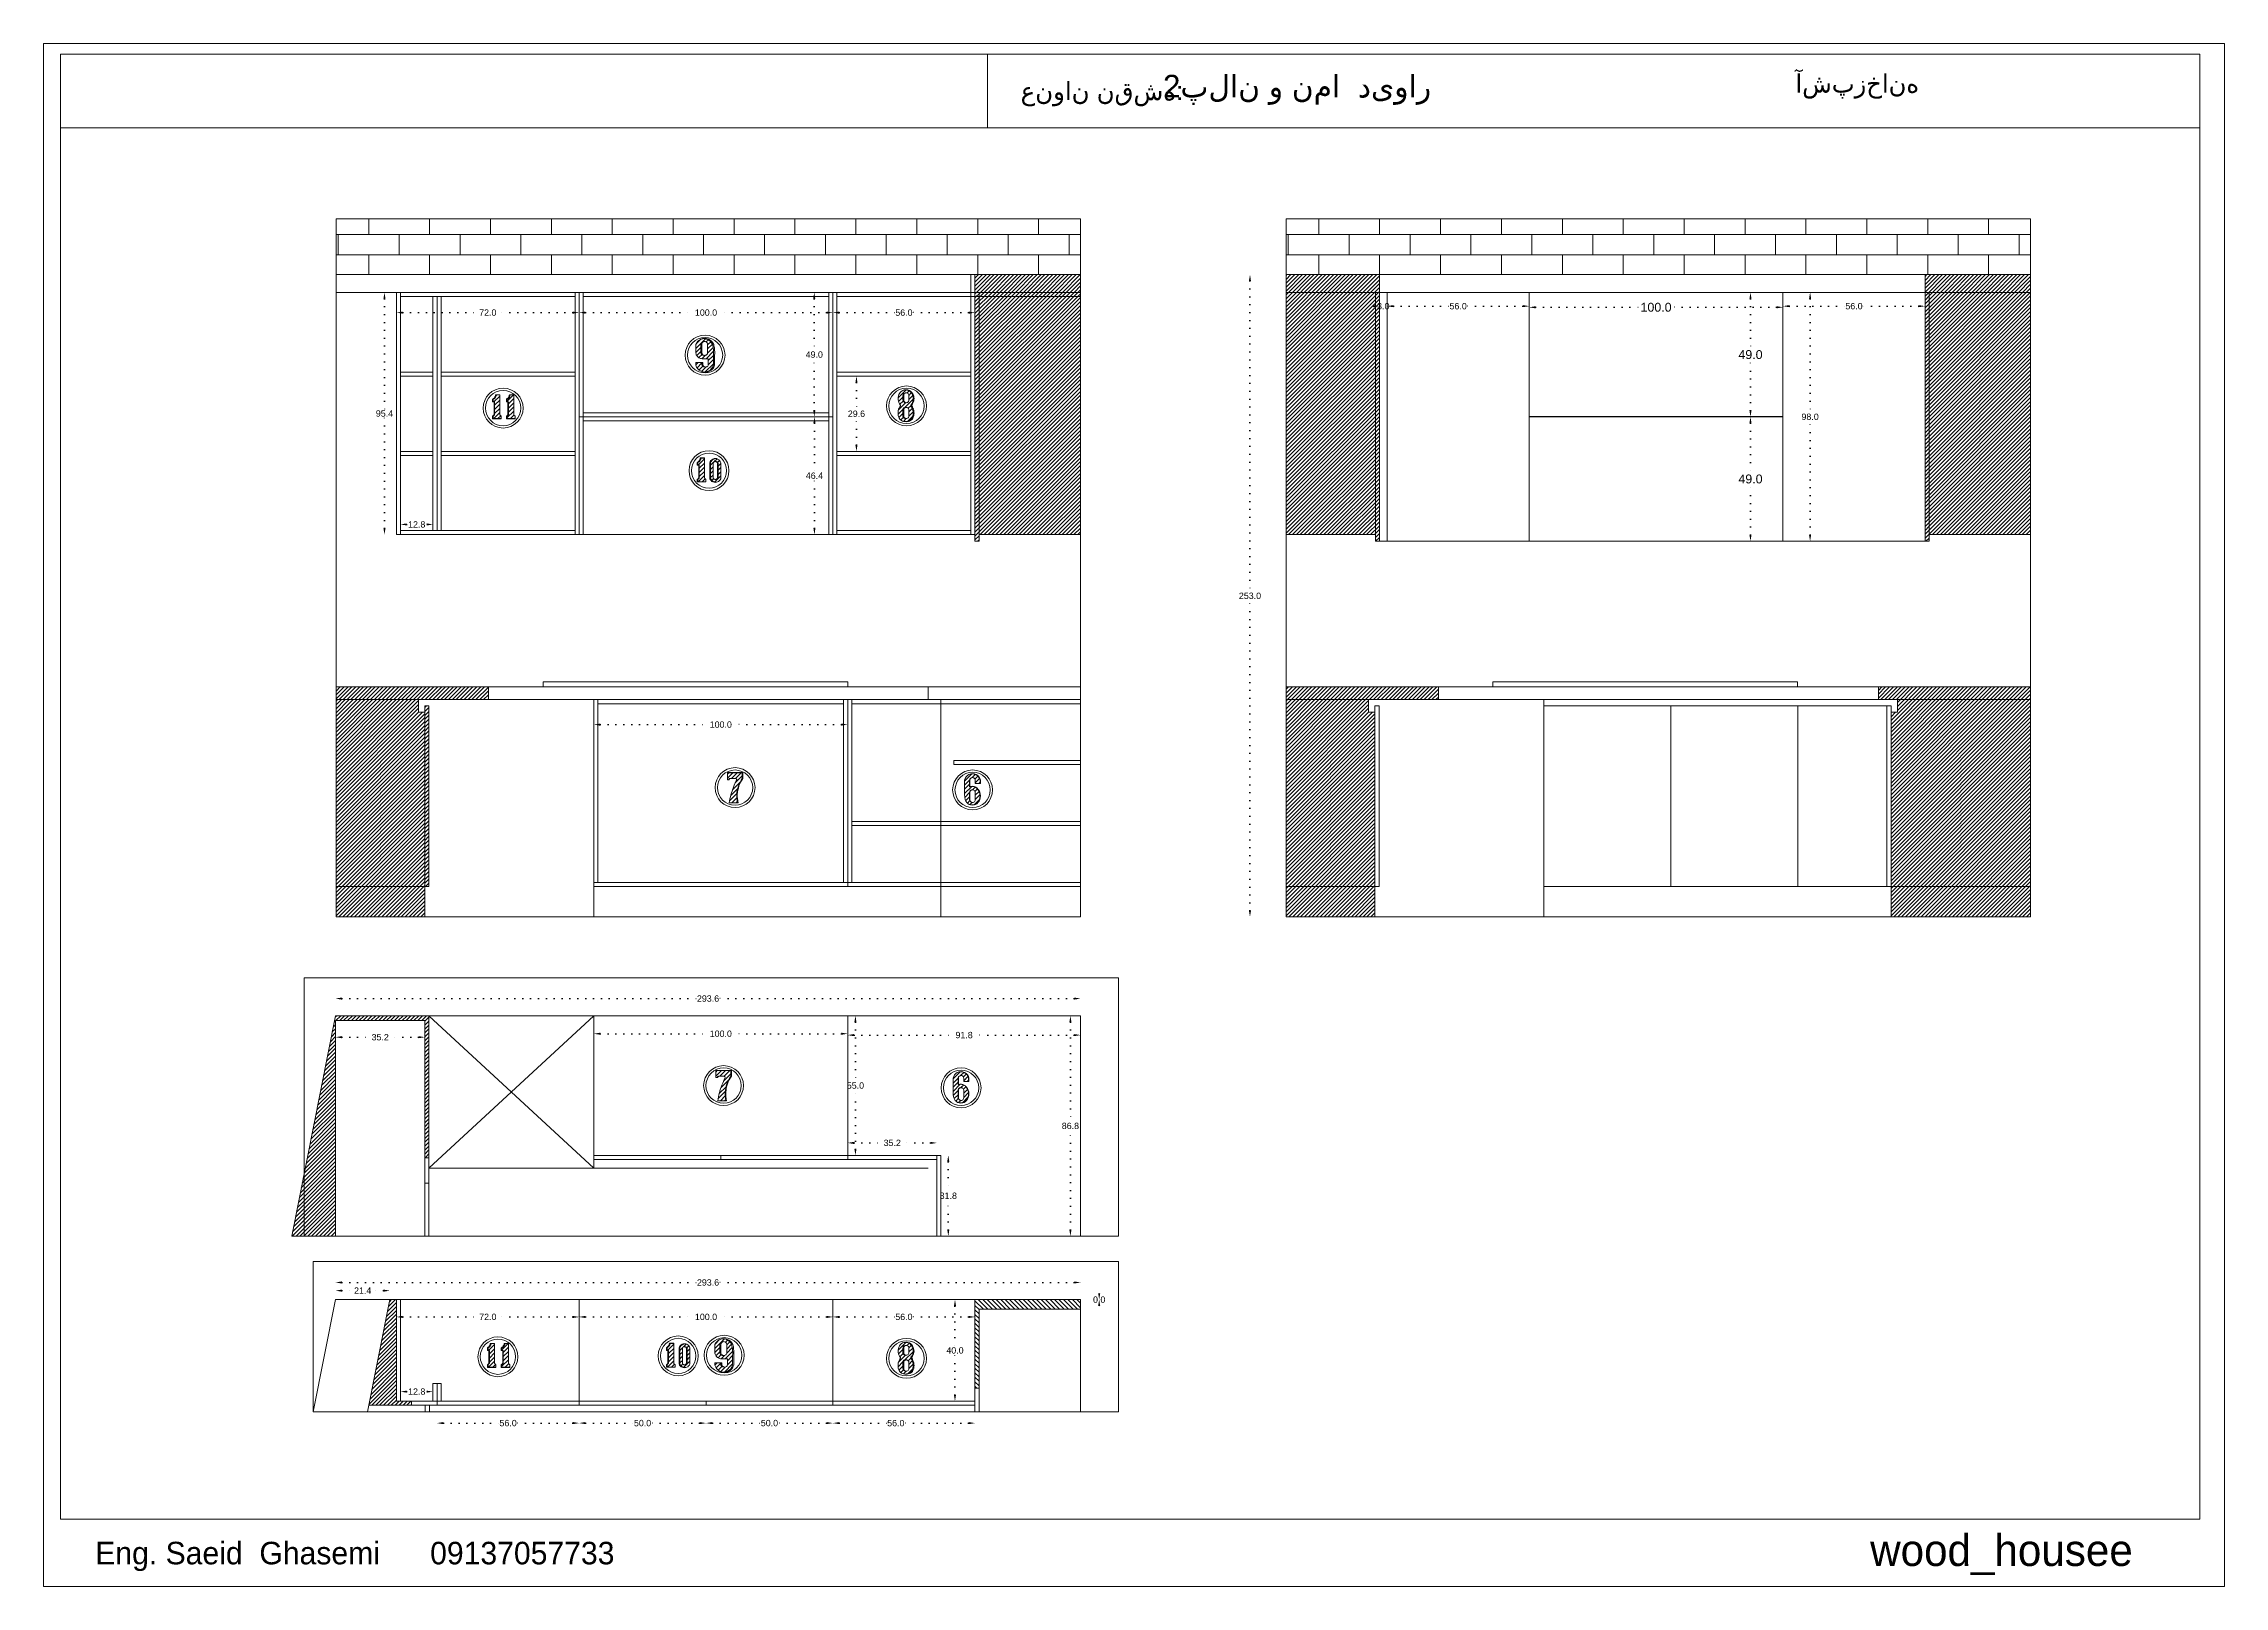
# Model space of a CAD drawing. Header units: inches. Extents: x -1979 to 7680, y -968 to 3127.
# Drawn here: x 5930 to 6790, y -170 to 437 of the extents above; entities that cross this region are included whole.
import ezdxf

# ---------------------------------------------------------------- set-up
doc = ezdxf.new("R2010")
doc.units = ezdxf.units.IN
doc.header["$MEASUREMENT"] = 0
doc.linetypes.add('ACAD_ISO07W100', pattern=[3, 0, -3])
doc.styles.get("Standard").update_dxf_attribs({"font": 'arial.ttf'})
doc.dimstyles.new('Copy of Standard', dxfattribs={"dimtxt": 2.5, "dimasz": 2.5, "dimexe": 0.18, "dimexo": 0.0625, "dimgap": 0.09, "dimtad": 0, "dimtih": 1, "dimtoh": 1, "dimdec": 1, "dimzin": 0, "dimdsep": 46, "dimtxsty": 'Standard', "dimcen": 0.09, "dimse1": 1, "dimse2": 1, "dimadec": 0, "dimazin": 0, "dimtfac": 1, "dimtdec": 1, "dimtix": 1, "dimtofl": 0, "dimtmove": 0, "dimatfit": 3, "dimfxl": 1, "dimtolj": 1, "dimtzin": 0, "dimarcsym": 0})
doc.dimstyles.get("Standard").update_dxf_attribs({"dimtxt": 3.5, "dimasz": 2.5, "dimexe": 0.18, "dimexo": 0.0625, "dimgap": 0.09, "dimtad": 0, "dimtih": 1, "dimtoh": 1, "dimdec": 1, "dimzin": 0, "dimdsep": 46, "dimtxsty": 'Standard', "dimcen": 0.09, "dimse1": 1, "dimse2": 1, "dimadec": 0, "dimazin": 0, "dimtfac": 1, "dimtdec": 1, "dimtix": 1, "dimtofl": 0, "dimtmove": 0, "dimatfit": 3, "dimfxl": 1, "dimtolj": 1, "dimtzin": 0, "dimarcsym": 0})
pattern_1 = [(45, (2882.3987, -1358.2899), (-0.76897862, 0.76897862), [])]
pattern_2 = [(45, (5593.626, 466.164), (-0.8148213, 0.8148213), [])]
pattern_3 = [(45, (5605.7722, 814.8643), (-0.8148213, 0.8148213), [])]
pattern_4 = [(45, (5541.5804, 839.8233), (-0.8148213, 0.8148213), [])]
pattern_5 = [(45, (5539.5185, 466.1729), (-0.8148213, 0.8148213), [])]

msp = doc.modelspace()

# ---------------------------------------------------------------- texts
at = {"lineweight": 20, "attachment_point": 1}
for s, width, gutter_width, heights, insert, char_height in [('{\\fArial|b0|i0|c178|p34;عنوان نقشه}:', 85.7657, 524.07, [0], (6315.18, 422.19), 7.2837), ('2پلان و نما  دیوار ', 254.3167, 638.51, [0], (6371.25, 424.87), 8.8743), ('{\\fArial|b0|i0|c178|p34;آشپزخانه}', 62.7406, 328.12, [0], (6620.52, 425.12), 7.2383), ('{\\fPlantagenet Cherokee|b0|i0|c0|p18;^IEng. Saeid  Ghasemi      09137057733}', 392.1279, 43.85, [0], (5914.98, -152.94), 8.8775), ('{\\fPlantagenet Cherokee|b0|i0|c0|p18;wood_housee}', 2.4344, 61.39, [0.384], (6649.94, -150.03), 12.4285)]:
    msp.add_mtext_dynamic_manual_height_columns(s, width=width, gutter_width=gutter_width, heights=heights, dxfattribs=dict(at, insert=insert, char_height=char_height))

# ---------------------------------------------------------------- blocks, each defined once
blk = doc.blocks.new('*D433')
at = {"color": 0, "linetype": 'ACAD_ISO07W100', "lineweight": -2, "transparency": 16777216}
for p, q in [((6047.67, 61.03), (6187.64, 61.03)), ((6336.27, 61.03), (6196.3, 61.03))]:
    blk.add_line(p, q, dxfattribs=at)
at = {"color": 0, "transparency": 16777216}
for points in [[(6047.67, 61.44), (6047.67, 60.61), (6045.17, 61.03)], [(6336.27, 61.44), (6336.27, 60.61), (6338.77, 61.03)]]:
    blk.add_solid(points, dxfattribs=at)
at = {"layer": 'Defpoints', "color": 0, "transparency": 16777216}
for p in [(6338.77, 61.03), (6045.17, 54.26), (6338.77, 54.26)]:
    blk.add_point(p, dxfattribs=at)
at = {"color": 0, "lineweight": 20, "transparency": 16777216, "insert": (6191.97, 61.03), "char_height": 2.5, "attachment_point": 5}
blk.add_mtext('\\A1;293.6', dxfattribs=at)
blk = doc.blocks.new('*D434')
at = {"color": 0, "linetype": 'ACAD_ISO07W100', "lineweight": -2, "transparency": 16777216}
for p, q in [((6286.65, -3.24), (6286.65, -15.27)), ((6286.65, -30.04), (6286.65, -18))]:
    blk.add_line(p, q, dxfattribs=at)
at = {"color": 0, "transparency": 16777216}
for points in [[(6286.23, -3.24), (6287.06, -3.24), (6286.65, -0.74)], [(6286.23, -30.04), (6287.06, -30.04), (6286.65, -32.54)]]:
    blk.add_solid(points, dxfattribs=at)
at = {"layer": 'Defpoints', "color": 0, "transparency": 16777216}
for p in [(6283.77, -0.74), (6282.17, -32.54), (6286.65, -32.54)]:
    blk.add_point(p, dxfattribs=at)
at = {"color": 0, "lineweight": 20, "transparency": 16777216, "insert": (6286.65, -16.64), "char_height": 2.5, "attachment_point": 5}
blk.add_mtext('\\A1;31.8', dxfattribs=at)
blk = doc.blocks.new('*D411')
at = {"color": 0, "linetype": 'ACAD_ISO07W100', "lineweight": -2, "transparency": 16777216}
for p, q in [((6334.77, 51.76), (6334.77, 12.23)), ((6334.77, -30.04), (6334.77, 9.5))]:
    blk.add_line(p, q, dxfattribs=at)
at = {"color": 0, "transparency": 16777216}
for points in [[(6334.36, 51.76), (6335.19, 51.76), (6334.77, 54.26)], [(6334.36, -30.04), (6335.19, -30.04), (6334.77, -32.54)]]:
    blk.add_solid(points, dxfattribs=at)
at = {"layer": 'Defpoints', "color": 0, "transparency": 16777216}
for p in [(6338.77, 54.26), (6334.77, -32.54), (6338.77, -32.54)]:
    blk.add_point(p, dxfattribs=at)
at = {"color": 0, "lineweight": 20, "transparency": 16777216, "insert": (6334.77, 10.86), "char_height": 2.5, "attachment_point": 5}
blk.add_mtext('\\A1;86.8', dxfattribs=at)
blk = doc.blocks.new('*D435')
at = {"color": 0, "linetype": 'ACAD_ISO07W100', "lineweight": -2, "transparency": 16777216}
for p, q in [((6249.5, 4.18), (6261.26, 4.18)), ((6279.67, 4.18), (6267.91, 4.18))]:
    blk.add_line(p, q, dxfattribs=at)
at = {"color": 0, "transparency": 16777216}
for points in [[(6249.5, 4.6), (6249.5, 3.76), (6247, 4.18)], [(6279.67, 4.6), (6279.67, 3.76), (6282.17, 4.18)]]:
    blk.add_solid(points, dxfattribs=at)
at = {"layer": 'Defpoints', "color": 0, "transparency": 16777216}
for p in [(6247, 4.18), (6247, -0.74), (6282.17, -0.74)]:
    blk.add_point(p, dxfattribs=at)
at = {"color": 0, "lineweight": 20, "transparency": 16777216, "insert": (6264.58, 4.18), "char_height": 2.5, "attachment_point": 5}
blk.add_mtext('\\A1;35.2', dxfattribs=at)
blk = doc.blocks.new('*D436')
at = {"color": 0, "linetype": 'ACAD_ISO07W100', "lineweight": -2, "transparency": 16777216}
for p, q in [((6249.5, 46.65), (6289.54, 46.65)), ((6336.27, 46.65), (6296.22, 46.65))]:
    blk.add_line(p, q, dxfattribs=at)
at = {"color": 0, "transparency": 16777216}
for points in [[(6249.5, 47.07), (6249.5, 46.23), (6247, 46.65)], [(6336.27, 47.07), (6336.27, 46.23), (6338.77, 46.65)]]:
    blk.add_solid(points, dxfattribs=at)
at = {"layer": 'Defpoints', "color": 0, "transparency": 16777216}
for p in [(6247, 54.26), (6338.77, 54.26), (6247, 46.65)]:
    blk.add_point(p, dxfattribs=at)
at = {"color": 0, "lineweight": 20, "transparency": 16777216, "insert": (6292.88, 46.65), "char_height": 2.5, "attachment_point": 5}
blk.add_mtext('\\A1;91.8', dxfattribs=at)
blk = doc.blocks.new('*D412')
at = {"color": 0, "linetype": 'ACAD_ISO07W100', "lineweight": -2, "transparency": 16777216}
for p, q in [((6047.67, 45.82), (6059.46, 45.82)), ((6077.9, 45.82), (6066.11, 45.82))]:
    blk.add_line(p, q, dxfattribs=at)
at = {"color": 0, "transparency": 16777216}
for points in [[(6047.67, 46.24), (6047.67, 45.4), (6045.17, 45.82)], [(6077.9, 46.24), (6077.9, 45.4), (6080.4, 45.82)]]:
    blk.add_solid(points, dxfattribs=at)
at = {"layer": 'Defpoints', "color": 0, "transparency": 16777216}
for p in [(6045.17, 52.36), (6080.4, 52.36), (6045.17, 45.82)]:
    blk.add_point(p, dxfattribs=at)
at = {"color": 0, "lineweight": 20, "transparency": 16777216, "insert": (6062.78, 45.82), "char_height": 2.5, "attachment_point": 5}
blk.add_mtext('\\A1;35.2', dxfattribs=at)
blk = doc.blocks.new('*D437')
at = {"color": 0, "linetype": 'ACAD_ISO07W100', "lineweight": -2, "transparency": 16777216}
for p, q in [((6250.06, 51.76), (6250.06, 28.13)), ((6250.06, 1.76), (6250.06, 25.4))]:
    blk.add_line(p, q, dxfattribs=at)
at = {"color": 0, "transparency": 16777216}
for points in [[(6249.64, 51.76), (6250.47, 51.76), (6250.06, 54.26)], [(6249.64, 1.76), (6250.47, 1.76), (6250.06, -0.74)]]:
    blk.add_solid(points, dxfattribs=at)
at = {"layer": 'Defpoints', "color": 0, "transparency": 16777216}
for p in [(6247, 54.26), (6247, -0.74), (6250.06, -0.74)]:
    blk.add_point(p, dxfattribs=at)
at = {"color": 0, "lineweight": 20, "transparency": 16777216, "insert": (6250.06, 26.76), "char_height": 2.5, "attachment_point": 5}
blk.add_mtext('\\A1;55.0', dxfattribs=at)
blk = doc.blocks.new('*D438')
at = {"color": 0, "linetype": 'ACAD_ISO07W100', "lineweight": -2, "transparency": 16777216}
for p, q in [((6149.5, 47.18), (6192.81, 47.18)), ((6244.5, 47.18), (6201.18, 47.18))]:
    blk.add_line(p, q, dxfattribs=at)
at = {"color": 0, "transparency": 16777216}
for points in [[(6149.5, 47.6), (6149.5, 46.77), (6147, 47.18)], [(6244.5, 47.6), (6244.5, 46.77), (6247, 47.18)]]:
    blk.add_solid(points, dxfattribs=at)
at = {"layer": 'Defpoints', "color": 0, "transparency": 16777216}
for p in [(6147, 54.26), (6247, 54.26), (6147, 47.18)]:
    blk.add_point(p, dxfattribs=at)
at = {"color": 0, "lineweight": 20, "transparency": 16777216, "insert": (6197, 47.18), "char_height": 2.5, "attachment_point": 5}
blk.add_mtext('\\A1;100.0', dxfattribs=at)
blk = doc.blocks.new('*D439')
at = {"color": 0, "linetype": 'ACAD_ISO07W100', "lineweight": -2, "transparency": 16777216}
for p, q in [((6346.12, -55.06), (6346.12, -52.56)), ((6346.12, -60.06), (6346.12, -62.56))]:
    blk.add_line(p, q, dxfattribs=at)
at = {"color": 0, "transparency": 16777216}
for points in [[(6345.7, -55.06), (6346.53, -55.06), (6346.12, -57.56)], [(6345.7, -60.06), (6346.53, -60.06), (6346.12, -57.56)]]:
    blk.add_solid(points, dxfattribs=at)
at = {"layer": 'Defpoints', "color": 0, "transparency": 16777216}
for p in [(6338.77, -57.56), (6338.77, -57.56), (6346.12, -57.56)]:
    blk.add_point(p, dxfattribs=at)
at = {"color": 0, "lineweight": 20, "transparency": 16777216, "insert": (6346.12, -57.56), "char_height": 2.5, "attachment_point": 5}
blk.add_mtext('\\A1;0.0', dxfattribs=at)
blk = doc.blocks.new('*D440')
at = {"color": 0, "linetype": 'ACAD_ISO07W100', "lineweight": -2, "transparency": 16777216}
for p, q in [((6047.67, -50.8), (6187.64, -50.8)), ((6336.27, -50.8), (6196.3, -50.8))]:
    blk.add_line(p, q, dxfattribs=at)
at = {"color": 0, "transparency": 16777216}
for points in [[(6047.67, -50.38), (6047.67, -51.21), (6045.17, -50.8)], [(6336.27, -50.38), (6336.27, -51.21), (6338.77, -50.8)]]:
    blk.add_solid(points, dxfattribs=at)
at = {"layer": 'Defpoints', "color": 0, "transparency": 16777216}
for p in [(6338.77, -50.8), (6045.17, -57.56), (6338.77, -57.56)]:
    blk.add_point(p, dxfattribs=at)
at = {"color": 0, "lineweight": 20, "transparency": 16777216, "insert": (6191.97, -50.8), "char_height": 2.5, "attachment_point": 5}
blk.add_mtext('\\A1;293.6', dxfattribs=at)
blk = doc.blocks.new('*D413')
at = {"color": 0, "linetype": 'ACAD_ISO07W100', "lineweight": -2, "transparency": 16777216}
for p, q in [((6143.67, -106.18), (6162.84, -106.18)), ((6188.67, -106.18), (6169.5, -106.18))]:
    blk.add_line(p, q, dxfattribs=at)
at = {"color": 0, "transparency": 16777216}
for points in [[(6143.67, -105.76), (6143.67, -106.59), (6141.17, -106.18)], [(6188.67, -105.76), (6188.67, -106.59), (6191.17, -106.18)]]:
    blk.add_solid(points, dxfattribs=at)
at = {"layer": 'Defpoints', "color": 0, "transparency": 16777216}
for p in [(6141.17, -99.16), (6191.17, -99.16), (6141.17, -106.18)]:
    blk.add_point(p, dxfattribs=at)
at = {"color": 0, "lineweight": 20, "transparency": 16777216, "insert": (6166.17, -106.18), "char_height": 2.5, "attachment_point": 5}
blk.add_mtext('\\A1;50.0', dxfattribs=at)
blk = doc.blocks.new('*D414')
at = {"color": 0, "linetype": 'ACAD_ISO07W100', "lineweight": -2, "transparency": 16777216}
for p, q in [((6193.67, -106.18), (6212.84, -106.18)), ((6238.67, -106.18), (6219.5, -106.18))]:
    blk.add_line(p, q, dxfattribs=at)
at = {"color": 0, "transparency": 16777216}
for points in [[(6193.67, -105.76), (6193.67, -106.59), (6191.17, -106.18)], [(6238.67, -105.76), (6238.67, -106.59), (6241.17, -106.18)]]:
    blk.add_solid(points, dxfattribs=at)
at = {"layer": 'Defpoints', "color": 0, "transparency": 16777216}
for p in [(6191.17, -99.16), (6241.17, -99.16), (6191.17, -106.18)]:
    blk.add_point(p, dxfattribs=at)
at = {"color": 0, "lineweight": 20, "transparency": 16777216, "insert": (6216.17, -106.18), "char_height": 2.5, "attachment_point": 5}
blk.add_mtext('\\A1;50.0', dxfattribs=at)
blk = doc.blocks.new('*D415')
at = {"color": 0, "linetype": 'ACAD_ISO07W100', "lineweight": -2, "transparency": 16777216}
for p, q in [((6143.67, -64.37), (6186.99, -64.37)), ((6238.67, -64.37), (6195.36, -64.37))]:
    blk.add_line(p, q, dxfattribs=at)
at = {"color": 0, "transparency": 16777216}
for points in [[(6143.67, -63.95), (6143.67, -64.79), (6141.17, -64.37)], [(6238.67, -63.95), (6238.67, -64.79), (6241.17, -64.37)]]:
    blk.add_solid(points, dxfattribs=at)
at = {"layer": 'Defpoints', "color": 0, "transparency": 16777216}
for p in [(6141.17, -57.56), (6241.17, -57.56), (6141.17, -64.37)]:
    blk.add_point(p, dxfattribs=at)
at = {"color": 0, "lineweight": 20, "transparency": 16777216, "insert": (6191.17, -64.37), "char_height": 2.5, "attachment_point": 5}
blk.add_mtext('\\A1;100.0', dxfattribs=at)
blk = doc.blocks.new('*D416')
at = {"color": 0, "linetype": 'ACAD_ISO07W100', "lineweight": -2, "transparency": 16777216}
for p, q in [((6243.67, -106.19), (6262.63, -106.19)), ((6294.67, -106.19), (6269.3, -106.19))]:
    blk.add_line(p, q, dxfattribs=at)
at = {"color": 0, "transparency": 16777216}
for points in [[(6243.67, -105.77), (6243.67, -106.6), (6241.17, -106.19)], [(6294.67, -105.77), (6294.67, -106.6), (6297.17, -106.19)]]:
    blk.add_solid(points, dxfattribs=at)
at = {"layer": 'Defpoints', "color": 0, "transparency": 16777216}
for p in [(6241.17, -97.56), (6297.17, -99.16), (6297.17, -106.19)]:
    blk.add_point(p, dxfattribs=at)
at = {"color": 0, "lineweight": 20, "transparency": 16777216, "insert": (6265.96, -106.19), "char_height": 2.5, "attachment_point": 5}
blk.add_mtext('\\A1;56.0', dxfattribs=at)
blk = doc.blocks.new('*D441')
at = {"color": 0, "linetype": 'ACAD_ISO07W100', "lineweight": -2, "transparency": 16777216}
for p, q in [((6047.67, -54.01), (6052.52, -54.01)), ((6064.07, -54.01), (6059.23, -54.01))]:
    blk.add_line(p, q, dxfattribs=at)
at = {"color": 0, "transparency": 16777216}
for points in [[(6047.67, -53.6), (6047.67, -54.43), (6045.17, -54.01)], [(6064.07, -53.6), (6064.07, -54.43), (6066.57, -54.01)]]:
    blk.add_solid(points, dxfattribs=at)
at = {"layer": 'Defpoints', "color": 0, "transparency": 16777216}
for p in [(6045.17, -54.01), (6045.17, -57.56), (6066.57, -57.56)]:
    blk.add_point(p, dxfattribs=at)
at = {"color": 0, "lineweight": 20, "transparency": 16777216, "insert": (6055.87, -54.01), "char_height": 2.5, "attachment_point": 5}
blk.add_mtext('\\A1;21.4', dxfattribs=at)
blk = doc.blocks.new('*D417')
at = {"color": 0, "linetype": 'ACAD_ISO07W100', "lineweight": -2, "transparency": 16777216}
for p, q in [((6071.67, -64.37), (6101.85, -64.37)), ((6138.67, -64.37), (6108.49, -64.37))]:
    blk.add_line(p, q, dxfattribs=at)
at = {"color": 0, "transparency": 16777216}
for points in [[(6071.67, -63.95), (6071.67, -64.79), (6069.17, -64.37)], [(6138.67, -63.95), (6138.67, -64.79), (6141.17, -64.37)]]:
    blk.add_solid(points, dxfattribs=at)
at = {"layer": 'Defpoints', "color": 0, "transparency": 16777216}
for p in [(6069.17, -57.56), (6141.17, -57.56), (6069.17, -64.37)]:
    blk.add_point(p, dxfattribs=at)
at = {"color": 0, "lineweight": 20, "transparency": 16777216, "insert": (6105.17, -64.37), "char_height": 2.5, "attachment_point": 5}
blk.add_mtext('\\A1;72.0', dxfattribs=at)
blk = doc.blocks.new('*D418')
at = {"color": 0, "linetype": 'ACAD_ISO07W100', "lineweight": -2, "transparency": 16777216}
for p, q in [((6243.67, -64.37), (6265.84, -64.37)), ((6294.67, -64.37), (6272.5, -64.37))]:
    blk.add_line(p, q, dxfattribs=at)
at = {"color": 0, "transparency": 16777216}
for points in [[(6243.67, -63.95), (6243.67, -64.79), (6241.17, -64.37)], [(6294.67, -63.95), (6294.67, -64.79), (6297.17, -64.37)]]:
    blk.add_solid(points, dxfattribs=at)
at = {"layer": 'Defpoints', "color": 0, "transparency": 16777216}
for p in [(6241.17, -57.56), (6297.17, -57.56), (6297.17, -64.37)]:
    blk.add_point(p, dxfattribs=at)
at = {"color": 0, "lineweight": 20, "transparency": 16777216, "insert": (6269.17, -64.37), "char_height": 2.5, "attachment_point": 5}
blk.add_mtext('\\A1;56.0', dxfattribs=at)
blk = doc.blocks.new('*D442')
at = {"color": 0, "linetype": 'ACAD_ISO07W100', "lineweight": -2, "transparency": 16777216}
for p, q in [((6289.29, -60.06), (6289.29, -76.19)), ((6289.29, -95.06), (6289.29, -78.93))]:
    blk.add_line(p, q, dxfattribs=at)
at = {"color": 0, "transparency": 16777216}
for points in [[(6288.87, -60.06), (6289.7, -60.06), (6289.29, -57.56)], [(6288.87, -95.06), (6289.7, -95.06), (6289.29, -97.56)]]:
    blk.add_solid(points, dxfattribs=at)
at = {"layer": 'Defpoints', "color": 0, "transparency": 16777216}
for p in [(6289.29, -57.56), (6297.17, -57.56), (6297.17, -97.56)]:
    blk.add_point(p, dxfattribs=at)
at = {"color": 0, "lineweight": 20, "transparency": 16777216, "insert": (6289.29, -77.56), "char_height": 2.5, "attachment_point": 5}
blk.add_mtext('\\A1;40.0', dxfattribs=at)
blk = doc.blocks.new('*D419')
at = {"color": 0, "linetype": 'ACAD_ISO07W100', "lineweight": -2, "transparency": 16777216}
for p, q in [((6087.66, -106.18), (6109.83, -106.18)), ((6138.67, -106.18), (6116.5, -106.18))]:
    blk.add_line(p, q, dxfattribs=at)
at = {"color": 0, "transparency": 16777216}
for points in [[(6087.66, -105.76), (6087.66, -106.59), (6085.16, -106.18)], [(6138.67, -105.76), (6138.67, -106.59), (6141.17, -106.18)]]:
    blk.add_solid(points, dxfattribs=at)
at = {"layer": 'Defpoints', "color": 0, "transparency": 16777216}
for p in [(6085.16, -99.16), (6141.17, -99.16), (6085.16, -106.18)]:
    blk.add_point(p, dxfattribs=at)
at = {"color": 0, "lineweight": 20, "transparency": 16777216, "insert": (6113.17, -106.18), "char_height": 2.5, "attachment_point": 5}
blk.add_mtext('\\A1;56.0', dxfattribs=at)
blk = doc.blocks.new('*D420')
at = {"color": 0, "linetype": 'ACAD_ISO07W100', "lineweight": -2, "transparency": 16777216}
for p, q in [((6071.67, 331.21), (6101.85, 331.21)), ((6138.67, 331.21), (6108.49, 331.21))]:
    blk.add_line(p, q, dxfattribs=at)
at = {"color": 0, "transparency": 16777216}
for points in [[(6071.67, 331.63), (6071.67, 330.79), (6069.17, 331.21)], [(6138.67, 331.63), (6138.67, 330.79), (6141.17, 331.21)]]:
    blk.add_solid(points, dxfattribs=at)
at = {"layer": 'Defpoints', "color": 0, "transparency": 16777216}
for p in [(6069.17, 339.18), (6141.17, 339.18), (6069.17, 331.21)]:
    blk.add_point(p, dxfattribs=at)
at = {"color": 0, "lineweight": 20, "transparency": 16777216, "insert": (6105.17, 331.21), "char_height": 2.5, "attachment_point": 5}
blk.add_mtext('\\A1;72.0', dxfattribs=at)
blk = doc.blocks.new('*D421')
at = {"color": 0, "linetype": 'ACAD_ISO07W100', "lineweight": -2, "transparency": 16777216}
for p, q in [((6143.67, 331.21), (6186.99, 331.21)), ((6238.67, 331.21), (6195.36, 331.21))]:
    blk.add_line(p, q, dxfattribs=at)
at = {"color": 0, "transparency": 16777216}
for points in [[(6143.67, 331.63), (6143.67, 330.79), (6141.17, 331.21)], [(6238.67, 331.63), (6238.67, 330.79), (6241.17, 331.21)]]:
    blk.add_solid(points, dxfattribs=at)
at = {"layer": 'Defpoints', "color": 0, "transparency": 16777216}
for p in [(6141.17, 339.18), (6241.17, 339.18), (6141.17, 331.21)]:
    blk.add_point(p, dxfattribs=at)
at = {"color": 0, "lineweight": 20, "transparency": 16777216, "insert": (6191.17, 331.21), "char_height": 2.5, "attachment_point": 5}
blk.add_mtext('\\A1;100.0', dxfattribs=at)
blk = doc.blocks.new('*D422')
at = {"color": 0, "linetype": 'ACAD_ISO07W100', "lineweight": -2, "transparency": 16777216}
for p, q in [((6243.67, 331.21), (6265.84, 331.21)), ((6294.67, 331.21), (6272.5, 331.21))]:
    blk.add_line(p, q, dxfattribs=at)
at = {"color": 0, "transparency": 16777216}
for points in [[(6243.67, 331.63), (6243.67, 330.79), (6241.17, 331.21)], [(6294.67, 331.63), (6294.67, 330.79), (6297.17, 331.21)]]:
    blk.add_solid(points, dxfattribs=at)
at = {"layer": 'Defpoints', "color": 0, "transparency": 16777216}
for p in [(6297.17, 346.18), (6241.17, 339.18), (6241.17, 331.21)]:
    blk.add_point(p, dxfattribs=at)
at = {"color": 0, "lineweight": 20, "transparency": 16777216, "insert": (6269.17, 331.21), "char_height": 2.5, "attachment_point": 5}
blk.add_mtext('\\A1;56.0', dxfattribs=at)
blk = doc.blocks.new('*D423')
at = {"color": 0, "linetype": 'ACAD_ISO07W100', "lineweight": -2, "transparency": 16777216}
for p, q in [((6233.84, 336.68), (6233.84, 316.05)), ((6233.84, 292.68), (6233.84, 313.31))]:
    blk.add_line(p, q, dxfattribs=at)
at = {"color": 0, "transparency": 16777216}
for points in [[(6233.42, 336.68), (6234.26, 336.68), (6233.84, 339.18)], [(6233.42, 292.68), (6234.26, 292.68), (6233.84, 290.18)]]:
    blk.add_solid(points, dxfattribs=at)
at = {"layer": 'Defpoints', "color": 0, "transparency": 16777216}
for p in [(6239.57, 339.18), (6233.84, 290.18), (6239.57, 290.18)]:
    blk.add_point(p, dxfattribs=at)
at = {"color": 0, "lineweight": 20, "transparency": 16777216, "insert": (6233.84, 314.68), "char_height": 2.5, "attachment_point": 5}
blk.add_mtext('\\A1;49.0', dxfattribs=at)
blk = doc.blocks.new('*D424')
at = {"color": 0, "linetype": 'ACAD_ISO07W100', "lineweight": -2, "transparency": 16777216}
for p, q in [((6233.9, 287.68), (6233.9, 268.35)), ((6233.9, 246.28), (6233.9, 265.61))]:
    blk.add_line(p, q, dxfattribs=at)
at = {"color": 0, "transparency": 16777216}
for points in [[(6233.48, 287.68), (6234.31, 287.68), (6233.9, 290.18)], [(6233.48, 246.28), (6234.31, 246.28), (6233.9, 243.78)]]:
    blk.add_solid(points, dxfattribs=at)
at = {"layer": 'Defpoints', "color": 0, "transparency": 16777216}
for p in [(6239.57, 290.18), (6233.9, 243.78), (6239.57, 243.78)]:
    blk.add_point(p, dxfattribs=at)
at = {"color": 0, "lineweight": 20, "transparency": 16777216, "insert": (6233.9, 266.98), "char_height": 2.5, "attachment_point": 5}
blk.add_mtext('\\A1;46.4', dxfattribs=at)
blk = doc.blocks.new('*D425')
at = {"color": 0, "linetype": 'ACAD_ISO07W100', "lineweight": -2, "transparency": 16777216}
for p, q in [((6064.46, 336.68), (6064.46, 292.85)), ((6064.46, 246.28), (6064.46, 290.11))]:
    blk.add_line(p, q, dxfattribs=at)
at = {"color": 0, "transparency": 16777216}
for points in [[(6064.04, 336.68), (6064.88, 336.68), (6064.46, 339.18)], [(6064.04, 246.28), (6064.88, 246.28), (6064.46, 243.78)]]:
    blk.add_solid(points, dxfattribs=at)
at = {"layer": 'Defpoints', "color": 0, "transparency": 16777216}
for p in [(6064.46, 339.18), (6069.17, 339.18), (6069.17, 243.78)]:
    blk.add_point(p, dxfattribs=at)
at = {"color": 0, "lineweight": 20, "transparency": 16777216, "insert": (6064.46, 291.48), "char_height": 2.5, "attachment_point": 5}
blk.add_mtext('\\A1;95.4', dxfattribs=at)
blk = doc.blocks.new('*D426')
at = {"color": 0, "linetype": 'ACAD_ISO07W100', "lineweight": -2, "transparency": 16777216}
for p, q in [((6250.46, 303.68), (6250.46, 292.75)), ((6250.46, 279.08), (6250.46, 290.01))]:
    blk.add_line(p, q, dxfattribs=at)
at = {"color": 0, "transparency": 16777216}
for points in [[(6250.04, 303.68), (6250.87, 303.68), (6250.46, 306.18)], [(6250.04, 279.08), (6250.87, 279.08), (6250.46, 276.58)]]:
    blk.add_solid(points, dxfattribs=at)
at = {"layer": 'Defpoints', "color": 0, "transparency": 16777216}
for p in [(6242.77, 306.18), (6242.77, 276.58), (6250.46, 276.58)]:
    blk.add_point(p, dxfattribs=at)
at = {"color": 0, "lineweight": 20, "transparency": 16777216, "insert": (6250.46, 291.38), "char_height": 2.5, "attachment_point": 5}
blk.add_mtext('\\A1;29.6', dxfattribs=at)
blk = doc.blocks.new('*D427')
at = {"color": 0, "linetype": 'ACAD_ISO07W100', "lineweight": -2, "transparency": 16777216}
for p, q in [((6626.27, 336.68), (6626.27, 291.55)), ((6626.27, 243.68), (6626.27, 288.81))]:
    blk.add_line(p, q, dxfattribs=at)
at = {"color": 0, "transparency": 16777216}
for points in [[(6625.85, 336.68), (6626.69, 336.68), (6626.27, 339.18)], [(6625.85, 243.68), (6626.69, 243.68), (6626.27, 241.18)]]:
    blk.add_solid(points, dxfattribs=at)
at = {"layer": 'Defpoints', "color": 0, "transparency": 16777216}
for p in [(6615.57, 339.18), (6626.27, 339.18), (6615.57, 241.18)]:
    blk.add_point(p, dxfattribs=at)
at = {"color": 0, "lineweight": 20, "transparency": 16777216, "insert": (6626.27, 290.18), "char_height": 2.5, "attachment_point": 5}
blk.add_mtext('\\A1;98.0', dxfattribs=at)
blk = doc.blocks.new('*D428')
at = {"color": 0, "linetype": 'ACAD_ISO07W100', "lineweight": -2, "transparency": 16777216}
for p, q in [((6454.06, 333.76), (6451.56, 333.76)), ((6462.06, 333.76), (6464.56, 333.76))]:
    blk.add_line(p, q, dxfattribs=at)
at = {"color": 0, "transparency": 16777216}
for points in [[(6454.06, 334.18), (6454.06, 333.35), (6456.56, 333.76)], [(6462.06, 334.18), (6462.06, 333.35), (6459.56, 333.76)]]:
    blk.add_solid(points, dxfattribs=at)
at = {"layer": 'Defpoints', "color": 0, "transparency": 16777216}
for p in [(6456.56, 346.18), (6459.56, 339.18), (6456.56, 333.76)]:
    blk.add_point(p, dxfattribs=at)
at = {"color": 0, "lineweight": 20, "transparency": 16777216, "insert": (6458.06, 333.76), "char_height": 2.5, "attachment_point": 5}
blk.add_mtext('\\A1;3.0', dxfattribs=at)
blk = doc.blocks.new('*D429')
at = {"color": 0, "linetype": 'ACAD_ISO07W100', "lineweight": -2, "transparency": 16777216}
for p, q in [((6462.06, 333.76), (6484.23, 333.76)), ((6513.07, 333.76), (6490.9, 333.76))]:
    blk.add_line(p, q, dxfattribs=at)
at = {"color": 0, "transparency": 16777216}
for points in [[(6462.06, 334.18), (6462.06, 333.35), (6459.56, 333.76)], [(6513.07, 334.18), (6513.07, 333.35), (6515.57, 333.76)]]:
    blk.add_solid(points, dxfattribs=at)
at = {"layer": 'Defpoints', "color": 0, "transparency": 16777216}
for p in [(6459.56, 339.18), (6515.57, 339.18), (6459.56, 333.76)]:
    blk.add_point(p, dxfattribs=at)
at = {"color": 0, "lineweight": 20, "transparency": 16777216, "insert": (6487.57, 333.76), "char_height": 2.5, "attachment_point": 5}
blk.add_mtext('\\A1;56.0', dxfattribs=at)
blk = doc.blocks.new('*D432')
at = {"color": 0, "linetype": 'ACAD_ISO07W100', "lineweight": -2, "transparency": 16777216}
for p, q in [((6618.07, 333.76), (6640.24, 333.76)), ((6669.07, 333.76), (6646.91, 333.76))]:
    blk.add_line(p, q, dxfattribs=at)
at = {"color": 0, "transparency": 16777216}
for points in [[(6618.07, 334.18), (6618.07, 333.35), (6615.57, 333.76)], [(6669.07, 334.18), (6669.07, 333.35), (6671.57, 333.76)]]:
    blk.add_solid(points, dxfattribs=at)
at = {"layer": 'Defpoints', "color": 0, "transparency": 16777216}
for p in [(6671.57, 346.18), (6615.57, 339.18), (6615.57, 333.76)]:
    blk.add_point(p, dxfattribs=at)
at = {"color": 0, "lineweight": 20, "transparency": 16777216, "insert": (6643.57, 333.76), "char_height": 2.5, "attachment_point": 5}
blk.add_mtext('\\A1;56.0', dxfattribs=at)
blk = doc.blocks.new('*D443')
at = {"color": 0, "linetype": 'ACAD_ISO07W100', "lineweight": -2, "transparency": 16777216}
for p, q in [((6149.5, 168.93), (6192.81, 168.93)), ((6244.5, 168.93), (6201.18, 168.93))]:
    blk.add_line(p, q, dxfattribs=at)
at = {"color": 0, "transparency": 16777216}
for points in [[(6149.5, 169.35), (6149.5, 168.52), (6147, 168.93)], [(6244.5, 169.35), (6244.5, 168.52), (6247, 168.93)]]:
    blk.add_solid(points, dxfattribs=at)
at = {"layer": 'Defpoints', "color": 0, "transparency": 16777216}
for p in [(6147, 178.78), (6247, 178.78), (6147, 168.93)]:
    blk.add_point(p, dxfattribs=at)
at = {"color": 0, "lineweight": 20, "transparency": 16777216, "insert": (6197, 168.93), "char_height": 2.5, "attachment_point": 5}
blk.add_mtext('\\A1;100.0', dxfattribs=at)
blk = doc.blocks.new('*D444')
at = {"color": 0, "linetype": 'ACAD_ISO07W100', "lineweight": -2, "transparency": 16777216}
for p, q in [((6073.27, 247.79), (6073.94, 247.79)), ((6081.06, 247.79), (6080.39, 247.79))]:
    blk.add_line(p, q, dxfattribs=at)
at = {"color": 0, "transparency": 16777216}
for points in [[(6073.27, 248.2), (6073.27, 247.37), (6070.77, 247.79)], [(6081.06, 248.2), (6081.06, 247.37), (6083.56, 247.79)]]:
    blk.add_solid(points, dxfattribs=at)
at = {"layer": 'Defpoints', "color": 0, "transparency": 16777216}
for p in [(6070.77, 245.38), (6083.56, 247.79), (6083.56, 245.38)]:
    blk.add_point(p, dxfattribs=at)
at = {"color": 0, "lineweight": 20, "transparency": 16777216, "insert": (6077.17, 247.79), "char_height": 2.5, "attachment_point": 5}
blk.add_mtext('\\A1;12.8', dxfattribs=at)
blk = doc.blocks.new('*D445')
at = {"color": 0, "linetype": 'ACAD_ISO07W100', "lineweight": -2, "transparency": 16777216}
for p, q in [((6073.27, -93.79), (6073.94, -93.79)), ((6081.06, -93.79), (6080.39, -93.79))]:
    blk.add_line(p, q, dxfattribs=at)
at = {"color": 0, "transparency": 16777216}
for points in [[(6073.27, -93.37), (6073.27, -94.21), (6070.77, -93.79)], [(6081.06, -93.37), (6081.06, -94.21), (6083.56, -93.79)]]:
    blk.add_solid(points, dxfattribs=at)
at = {"layer": 'Defpoints', "color": 0, "transparency": 16777216}
for p in [(6083.56, -93.79), (6070.77, -97.56), (6083.56, -97.56)]:
    blk.add_point(p, dxfattribs=at)
at = {"color": 0, "lineweight": 20, "transparency": 16777216, "insert": (6077.17, -93.79), "char_height": 2.5, "attachment_point": 5}
blk.add_mtext('\\A1;12.8', dxfattribs=at)
blk = doc.blocks.new('*D446')
at = {"color": 0, "linetype": 'ACAD_ISO07W100', "lineweight": -2, "transparency": 16777216}
for p, q in [((6405.54, 343.68), (6405.54, 221.05)), ((6405.54, 95.68), (6405.54, 218.31))]:
    blk.add_line(p, q, dxfattribs=at)
at = {"color": 0, "transparency": 16777216}
for points in [[(6405.12, 343.68), (6405.95, 343.68), (6405.54, 346.18)], [(6405.12, 95.68), (6405.95, 95.68), (6405.54, 93.18)]]:
    blk.add_solid(points, dxfattribs=at)
at = {"layer": 'Defpoints', "color": 0, "transparency": 16777216}
for p in [(6419.8, 346.18), (6405.54, 93.18), (6419.8, 93.18)]:
    blk.add_point(p, dxfattribs=at)
at = {"color": 0, "lineweight": 20, "transparency": 16777216, "insert": (6405.54, 219.68), "char_height": 2.5, "attachment_point": 5}
blk.add_mtext('\\A1;253.0', dxfattribs=at)
blk = doc.blocks.new('*D568')
at = {"color": 0, "linetype": 'ACAD_ISO07W100', "lineweight": -2, "transparency": 16777216}
for p, q in [((6602.78, 336.68), (6602.78, 316.56)), ((6602.78, 292.68), (6602.78, 312.8))]:
    blk.add_line(p, q, dxfattribs=at)
at = {"color": 0, "transparency": 16777216}
for points in [[(6602.36, 336.68), (6603.19, 336.68), (6602.78, 339.18)], [(6602.36, 292.68), (6603.19, 292.68), (6602.78, 290.18)]]:
    blk.add_solid(points, dxfattribs=at)
at = {"layer": 'Defpoints', "color": 0, "transparency": 16777216}
for p in [(6615.57, 339.18), (6602.78, 290.18), (6615.57, 290.18)]:
    blk.add_point(p, dxfattribs=at)
at = {"color": 0, "transparency": 16777216, "insert": (6602.78, 314.68), "char_height": 3.5, "attachment_point": 5}
blk.add_mtext('\\A1;49.0', dxfattribs=at)
blk = doc.blocks.new('*D569')
at = {"color": 0, "linetype": 'ACAD_ISO07W100', "lineweight": -2, "transparency": 16777216}
for p, q in [((6602.78, 287.68), (6602.78, 267.56)), ((6602.78, 243.68), (6602.78, 263.8))]:
    blk.add_line(p, q, dxfattribs=at)
at = {"color": 0, "transparency": 16777216}
for points in [[(6602.36, 287.68), (6603.19, 287.68), (6602.78, 290.18)], [(6602.36, 243.68), (6603.19, 243.68), (6602.78, 241.18)]]:
    blk.add_solid(points, dxfattribs=at)
at = {"layer": 'Defpoints', "color": 0, "transparency": 16777216}
for p in [(6615.57, 290.18), (6602.78, 241.18), (6615.57, 241.18)]:
    blk.add_point(p, dxfattribs=at)
at = {"color": 0, "transparency": 16777216, "insert": (6602.78, 265.68), "char_height": 3.5, "attachment_point": 5}
blk.add_mtext('\\A1;49.0', dxfattribs=at)
blk = doc.blocks.new('*D570')
at = {"color": 0, "linetype": 'ACAD_ISO07W100', "lineweight": -2, "transparency": 16777216}
for p, q in [((6518.07, 333.32), (6559.75, 333.32)), ((6613.07, 333.32), (6571.4, 333.32))]:
    blk.add_line(p, q, dxfattribs=at)
at = {"color": 0, "transparency": 16777216}
for points in [[(6518.07, 333.74), (6518.07, 332.9), (6515.57, 333.32)], [(6613.07, 333.74), (6613.07, 332.9), (6615.57, 333.32)]]:
    blk.add_solid(points, dxfattribs=at)
at = {"layer": 'Defpoints', "color": 0, "transparency": 16777216}
for p in [(6615.57, 333.32), (6515.57, 290.18), (6615.57, 290.18)]:
    blk.add_point(p, dxfattribs=at)
at = {"color": 0, "transparency": 16777216, "insert": (6565.57, 333.32), "char_height": 3.5, "attachment_point": 5}
blk.add_mtext('\\A1;100.0', dxfattribs=at)

# ---------------------------------------------------------------- dimensions: what is measured, and where the dimension line sits
at = {"lineweight": 20}
for base, p1, p2, picture, middle in [((6241.17, 331.21), (6297.17, 346.18), (6241.17, 339.18), '*D422', (6269.17, 331.21)), ((6456.56, 333.76), (6459.56, 339.18), (6456.56, 346.18), '*D428', (6458.06, 333.76)), ((6615.57, 333.76), (6671.57, 346.18), (6615.57, 339.18), '*D432', (6643.57, 333.76)), ((6069.17, 331.21), (6141.17, 339.18), (6069.17, 339.18), '*D420', (6105.17, 331.21)), ((6141.17, 331.21), (6241.17, 339.18), (6141.17, 339.18), '*D421', (6191.17, 331.21)), ((6459.56, 333.76), (6515.57, 339.18), (6459.56, 339.18), '*D429', (6487.57, 333.76)), ((6083.56, 247.79), (6070.77, 245.38), (6083.56, 245.38), '*D444', (6077.17, 247.79)), ((6147, 168.93), (6247, 178.78), (6147, 178.78), '*D443', (6197, 168.93)), ((6045.17, 45.82), (6080.4, 52.36), (6045.17, 52.36), '*D412', (6062.78, 45.82)), ((6147, 47.18), (6247, 54.26), (6147, 54.26), '*D438', (6197, 47.18)), ((6247, 46.65), (6338.77, 54.26), (6247, 54.26), '*D436', (6292.88, 46.65)), ((6247, 4.18), (6282.17, -0.74), (6247, -0.74), '*D435', (6264.58, 4.18)), ((6045.17, -54.01), (6066.57, -57.56), (6045.17, -57.56), '*D441', (6055.87, -54.01)), ((6069.17, -64.37), (6141.17, -57.56), (6069.17, -57.56), '*D417', (6105.17, -64.37)), ((6141.17, -64.37), (6241.17, -57.56), (6141.17, -57.56), '*D415', (6191.17, -64.37)), ((6297.17, -64.37), (6241.17, -57.56), (6297.17, -57.56), '*D418', (6269.17, -64.37)), ((6083.56, -93.79), (6070.77, -97.56), (6083.56, -97.56), '*D445', (6077.17, -93.79)), ((6085.16, -106.18), (6141.17, -99.16), (6085.16, -99.16), '*D419', (6113.17, -106.18))]:
    dim = msp.add_linear_dim(base=base, p1=p1, p2=p2, dimstyle='Copy of Standard', dxfattribs=at)
    dim.commit()
    dim.dimension.update_dxf_attribs({"geometry": picture, "text_midpoint": middle})
for base, p1, p2, angle, picture, middle in [((6405.54, 93.18), (6419.8, 346.18), (6419.8, 93.18), 270, '*D446', (6405.54, 219.68)), ((6064.46, 339.18), (6069.17, 243.78), (6069.17, 339.18), 270, '*D425', (6064.46, 291.48)), ((6233.84, 290.18), (6239.57, 339.18), (6239.57, 290.18), 90, '*D423', (6233.84, 314.68)), ((6626.27, 339.18), (6615.57, 241.18), (6615.57, 339.18), 270, '*D427', (6626.27, 290.18)), ((6250.46, 276.58), (6242.77, 306.18), (6242.77, 276.58), 90, '*D426', (6250.46, 291.38)), ((6233.9, 243.78), (6239.57, 290.18), (6239.57, 243.78), 90, '*D424', (6233.9, 266.98)), ((6338.77, 61.03), (6045.17, 54.26), (6338.77, 54.26), 180, '*D433', (6191.97, 61.03)), ((6250.06, -0.74), (6247, 54.26), (6247, -0.74), 270, '*D437', (6250.06, 26.76)), ((6334.77, -32.54), (6338.77, 54.26), (6338.77, -32.54), 270, '*D411', (6334.77, 10.86)), ((6286.65, -32.54), (6283.77, -0.74), (6282.17, -32.54), 270, '*D434', (6286.65, -16.64)), ((6338.77, -50.8), (6045.17, -57.56), (6338.77, -57.56), 180, '*D440', (6191.97, -50.8)), ((6289.29, -57.56), (6297.17, -97.56), (6297.17, -57.56), 270, '*D442', (6289.29, -77.56)), ((6346.11811292, -57.55884919), (6338.77200692, -57.55884919), (6338.77200692, -57.55884919), 270, '*D439', (6346.11811292, -57.55884919)), ((6141.17, -106.18), (6191.17, -99.16), (6141.17, -99.16), 180, '*D413', (6166.17, -106.18)), ((6191.17, -106.18), (6241.17, -99.16), (6191.17, -99.16), 180, '*D414', (6216.17, -106.18))]:
    dim = msp.add_linear_dim(base=base, p1=p1, p2=p2, angle=angle, dimstyle='Copy of Standard', dxfattribs=at)
    dim.commit()
    dim.dimension.update_dxf_attribs({"geometry": picture, "text_midpoint": middle})
dim = msp.add_linear_dim(base=(6615.57, 333.32), p1=(6515.57, 290.18), p2=(6615.57, 290.18), dimstyle='Standard')
dim.commit()
dim.dimension.update_dxf_attribs({"geometry": '*D570', "text_midpoint": (6565.57, 333.32)})
for base, p1, p2, picture, middle in [((6602.78, 290.18), (6615.57, 339.18), (6615.57, 290.18), '*D568', (6602.78, 314.68)), ((6602.78, 241.18), (6615.57, 290.18), (6615.57, 241.18), '*D569', (6602.78, 265.68))]:
    dim = msp.add_linear_dim(base=base, p1=p1, p2=p2, angle=90, dimstyle='Standard')
    dim.commit()
    dim.dimension.update_dxf_attribs({"geometry": picture, "text_midpoint": middle})
dim = msp.add_linear_dim(base=(6297.17, -106.19), p1=(6241.17, -97.56), p2=(6297.17, -99.16), angle=180, dimstyle='Copy of Standard', dxfattribs=at)
dim.commit()
dim.dimension.update_dxf_attribs({"geometry": '*D416', "text_midpoint": (6265.96, -106.19), "dimtype": 160})

# ---------------------------------------------------------------- hatches: boundary and pattern name
at = {"lineweight": 20}
h = msp.add_hatch(dxfattribs=at)
h.set_pattern_fill('AR-BRSTD', color=256, scale=3)
h.set_pattern_definition([(0, (3286.224, -1358.29), (0, 8.001), []), (90, (3286.224, -1358.29), (-12, 8.001), [8.001, -8.001])])
h.paths.add_polyline_path([(6338.77, 368.18), (6045.4, 368.18), (6045.4, 346.18), (6338.77, 346.18)])
h = msp.add_hatch(dxfattribs=at)
h.set_pattern_fill('AR-BRSTD', color=256, scale=3)
h.set_pattern_definition([(0, (3660.625, -1358.29), (0, 8.001), []), (90, (3660.625, -1358.29), (-12, 8.001), [8.001, -8.001])])
h.paths.add_polyline_path([(6713.17, 368.18), (6419.8, 368.18), (6419.8, 346.18), (6713.17, 346.18)])
h = msp.add_hatch(dxfattribs=at)
h.set_pattern_fill('ANSI31', color=256, scale=8.7)
h.set_pattern_definition(pattern_1)
h.paths.add_polyline_path([(6338.77, 346.18), (6297.17, 346.18), (6297.17, 339.18), (6338.77, 339.18)])
h = msp.add_hatch(dxfattribs=at)
h.set_pattern_fill('ANSI31', color=256, scale=8.7)
h.set_pattern_definition(pattern_1)
h.paths.add_polyline_path([(6673.17, 339.18), (6671.57, 339.18), (6671.57, 241.18), (6673.17, 241.18)])
h.paths.add_polyline_path([(6713.17, 346.18), (6671.57, 346.18), (6671.57, 339.18), (6713.17, 339.18)])
h.paths.add_polyline_path([(6443.57, 339.18), (6419.8, 339.18), (6419.8, 243.78), (6443.57, 243.78)])
h.paths.add_polyline_path([(6456.56, 346.18), (6419.8, 346.18), (6419.8, 339.18), (6443.57, 339.18), (6456.56, 339.18)])
h.paths.add_polyline_path([(6454.96, 339.18), (6443.57, 339.18), (6443.57, 243.78), (6454.96, 243.78)])
h.paths.add_polyline_path([(6456.56, 339.18), (6454.96, 339.18), (6454.96, 243.78), (6454.96, 241.18), (6456.56, 241.18)])
h = msp.add_hatch(dxfattribs=at)
h.set_pattern_fill('ANSI31', color=256, scale=8.7)
h.set_pattern_definition(pattern_1)
h.paths.add_polyline_path([(6338.77, 339.18), (6298.77, 339.18), (6298.77, 243.78), (6338.77, 243.78)])
h.paths.add_polyline_path([(6298.77, 339.18), (6297.17, 339.18), (6297.17, 241.18), (6298.77, 241.18)])
h = msp.add_hatch(dxfattribs=at)
h.set_pattern_fill('ANSI31', color=256, scale=8.7)
h.set_pattern_definition(pattern_1)
h.paths.add_polyline_path([(6713.17, 105.18), (6658.17, 105.18), (6658.17, 93.18), (6713.17, 93.18)])
h.paths.add_polyline_path([(6713.17, 178.78), (6660.67, 178.78), (6660.67, 173.78), (6658.17, 173.78), (6658.17, 105.18), (6713.17, 105.18)])
h.paths.add_polyline_path([(6713.17, 183.78), (6653.17, 183.78), (6653.17, 178.78), (6713.17, 178.78)])
h.paths.add_polyline_path([(6713.17, 339.18), (6673.17, 339.18), (6673.17, 243.78), (6713.17, 243.78)])
h = msp.add_hatch(dxfattribs=at)
h.set_pattern_fill('ANSI31', color=256, scale=9.218651)
h.set_pattern_definition([(45, (5586.0877, 860.1014), (-0.8148213, 0.8148213), [])])
h.paths.add_polyline_path([(6194.12, 314.39), (6194.13, 314.57), (6194.15, 315), (6194.15, 315.43), (6194.14, 315.86), (6194.12, 316.29), (6194.08, 316.79), (6194.03, 317.26), (6193.96, 317.73), (6193.86, 318.19), (6193.74, 318.65), (6193.39, 319.3), (6192.92, 319.88), (6192.35, 320.34), (6191.7, 320.69), (6190.99, 320.91), (6190.25, 320.98), (6189.81, 320.93), (6189.21, 320.75), (6188.55, 320.4), (6187.97, 319.93), (6187.5, 319.35), (6187.14, 318.69), (6187.14, 315.26), (6187.23, 314.95), (6187.35, 314.65), (6187.5, 314.37), (6187.69, 314.11), (6187.9, 313.87), (6188.14, 313.65), (6188.4, 313.46), (6188.68, 313.31), (6188.97, 313.18), (6189.28, 313.09), (6189.6, 313.04), (6189.65, 313.04), (6191.65, 313.04), (6192.07, 313.02), (6192.07, 310.58), (6191.97, 310.36), (6191.83, 310.17), (6191.66, 310.01), (6191.45, 309.89), (6191.23, 309.82), (6190.99, 309.79), (6190.76, 309.82), (6190.35, 309.87), (6190.13, 309.94), (6189.92, 310.06), (6189.75, 310.21), (6189.61, 310.4), (6189.52, 310.62), (6189.52, 311.55), (6187.14, 311.55), (6187.14, 310.58), (6187.45, 309.8), (6187.92, 309.11), (6188.52, 308.53), (6189.24, 308.1), (6189.93, 307.86), (6190.45, 307.81), (6191.27, 307.9), (6192.05, 308.16), (6192.76, 308.59), (6193.36, 309.16), (6193.82, 309.85), (6194.12, 310.62)])
h.paths.add_polyline_path([(6191.58, 314.81), (6191.39, 314.63), (6191.17, 314.5), (6190.92, 314.42), (6190.66, 314.39), (6190.41, 314.42), (6190.16, 314.5), (6189.94, 314.63), (6189.75, 314.81), (6189.61, 315.02), (6189.51, 315.26), (6189.51, 318.69), (6189.55, 318.99), (6189.66, 319.27), (6189.85, 319.51), (6190.09, 319.69), (6190.37, 319.81), (6190.66, 319.85), (6190.96, 319.81), (6191.24, 319.69), (6191.48, 319.51), (6191.66, 319.27), (6191.78, 318.99), (6191.82, 318.69), (6191.82, 315.26), (6191.72, 315.02)], flags=16)
h = msp.add_hatch(dxfattribs=at)
h.set_pattern_fill('ANSI31', color=256, scale=9.218651)
h.set_pattern_definition(pattern_4)
h.paths.add_polyline_path([(6110.33, 290.58), (6110.26, 290.61), (6110.19, 290.66), (6110.13, 290.7), (6110.08, 290.76), (6110.03, 290.82), (6109.99, 290.89), (6109.96, 290.96), (6109.94, 291.03), (6109.93, 291.11), (6109.92, 291.18), (6109.92, 298.82), (6108.49, 298.82), (6108.47, 298.65), (6108.43, 298.47), (6108.38, 298.3), (6108.31, 298.13), (6108.23, 297.97), (6108.14, 297.82), (6108.03, 297.67), (6107.91, 297.54), (6107.78, 297.41), (6107.64, 297.3), (6107.49, 297.2), (6107.33, 297.12), (6107.33, 296.03), (6107.64, 296.03), (6107.88, 296.02), (6107.88, 291.21), (6107.87, 291.14), (6107.85, 291.07), (6107.83, 291), (6107.8, 290.93), (6107.76, 290.87), (6107.71, 290.81), (6107.66, 290.75), (6107.6, 290.7), (6107.54, 290.66), (6107.47, 290.63), (6107.4, 290.6), (6107.33, 290.58), (6107.33, 289.48), (6110.48, 289.48), (6110.48, 290.54), (6110.4, 290.56)])
h = msp.add_hatch(dxfattribs=at)
h.set_pattern_fill('ANSI31', color=256, scale=9.218651)
h.set_pattern_definition(pattern_4)
h.paths.add_polyline_path([(6115.79, 290.58), (6115.72, 290.61), (6115.66, 290.66), (6115.6, 290.7), (6115.54, 290.76), (6115.5, 290.82), (6115.46, 290.89), (6115.43, 290.96), (6115.4, 291.03), (6115.39, 291.11), (6115.39, 291.18), (6115.39, 298.82), (6113.95, 298.82), (6113.93, 298.65), (6113.89, 298.47), (6113.84, 298.3), (6113.78, 298.13), (6113.7, 297.97), (6113.6, 297.82), (6113.49, 297.67), (6113.37, 297.54), (6113.24, 297.41), (6113.1, 297.3), (6112.95, 297.2), (6112.8, 297.12), (6112.8, 296.03), (6113.11, 296.03), (6113.34, 296.02), (6113.34, 291.21), (6113.33, 291.14), (6113.32, 291.07), (6113.29, 291), (6113.26, 290.93), (6113.22, 290.87), (6113.17, 290.81), (6113.12, 290.75), (6113.06, 290.7), (6113, 290.66), (6112.94, 290.63), (6112.87, 290.6), (6112.8, 290.58), (6112.8, 289.48), (6115.94, 289.48), (6115.94, 290.54), (6115.87, 290.56)])
h = msp.add_hatch(dxfattribs=at)
h.set_pattern_fill('ANSI31', color=256, scale=9.218651)
h.set_pattern_definition([(45, (5647.8238, 840.5695), (-0.8148213, 0.8148213), [])])
h.paths.add_polyline_path([(6271.9, 294.85), (6271.96, 294.91), (6272.26, 295.34), (6272.5, 295.81), (6272.67, 296.31), (6272.78, 296.82), (6272.82, 297.34), (6272.78, 297.86), (6272.67, 298.38), (6272.5, 298.87), (6272.26, 299.34), (6271.96, 299.77), (6271.6, 300.15), (6271.01, 300.48), (6270.37, 300.69), (6269.7, 300.76), (6269.19, 300.71), (6268.67, 300.54), (6268.07, 300.21), (6267.71, 299.82), (6267.41, 299.38), (6267.17, 298.91), (6266.99, 298.41), (6266.89, 297.9), (6266.85, 297.37), (6266.89, 296.84), (6266.99, 296.32), (6267.17, 295.82), (6267.41, 295.35), (6267.71, 294.92), (6267.77, 294.85), (6267.77, 294.53), (6267.5, 294.1), (6267.27, 293.65), (6267.09, 293.18), (6266.96, 292.69), (6266.88, 292.18), (6266.85, 291.68), (6266.88, 291.17), (6266.96, 290.67), (6267.09, 290.18), (6267.27, 289.71), (6267.5, 289.25), (6267.85, 288.96), (6268.24, 288.71), (6268.65, 288.51), (6269.05, 288.38), (6269.24, 288.34), (6269.7, 288.31), (6270.15, 288.34), (6270.6, 288.43), (6271.03, 288.57), (6271.44, 288.77), (6271.83, 289.01), (6272.17, 289.31), (6272.4, 289.76), (6272.58, 290.22), (6272.71, 290.71), (6272.79, 291.21), (6272.82, 291.71), (6272.79, 292.21), (6272.71, 292.71), (6272.58, 293.19), (6272.4, 293.66), (6272.17, 294.11), (6271.9, 294.53)])
h.paths.add_polyline_path([(6270.5, 293.8), (6270.68, 293.7), (6270.85, 293.57), (6270.98, 293.41), (6271.09, 293.23), (6271.09, 290.46), (6271.05, 290.2), (6270.95, 289.96), (6270.79, 289.75), (6270.59, 289.59), (6270.35, 289.49), (6270.09, 289.46), (6269.83, 289.49), (6269.53, 289.54), (6269.29, 289.64), (6269.08, 289.8), (6268.93, 290), (6268.83, 290.24), (6268.79, 290.5), (6268.79, 293.25), (6268.9, 293.43), (6269.03, 293.58), (6269.19, 293.71), (6269.38, 293.81), (6269.58, 293.87), (6269.78, 293.89), (6270.09, 293.88), (6270.3, 293.86)], flags=16)
h.paths.add_polyline_path([(6270.35, 295.78), (6270.09, 295.75), (6269.78, 295.74), (6269.53, 295.77), (6269.29, 295.87), (6269.08, 296.03), (6268.93, 296.23), (6268.83, 296.47), (6268.79, 296.73), (6268.79, 298.56), (6268.83, 298.82), (6268.93, 299.06), (6269.08, 299.26), (6269.29, 299.42), (6269.53, 299.52), (6269.83, 299.56), (6270.09, 299.6), (6270.35, 299.56), (6270.59, 299.46), (6270.79, 299.3), (6270.95, 299.1), (6271.05, 298.86), (6271.09, 298.6), (6271.09, 296.75), (6271.05, 296.49), (6270.95, 296.25), (6270.79, 296.04), (6270.59, 295.88)], flags=16)
h = msp.add_hatch(dxfattribs=at)
h.set_pattern_fill('ANSI31', color=256, scale=9.218651)
h.set_pattern_definition(pattern_3)
h.paths.add_polyline_path([(6190.98, 265.67), (6190.91, 265.7), (6190.85, 265.74), (6190.79, 265.79), (6190.73, 265.85), (6190.69, 265.91), (6190.65, 265.97), (6190.62, 266.04), (6190.59, 266.12), (6190.58, 266.19), (6190.58, 266.27), (6190.58, 273.91), (6189.14, 273.91), (6189.12, 273.73), (6189.09, 273.56), (6189.03, 273.38), (6188.97, 273.22), (6188.89, 273.06), (6188.79, 272.9), (6188.68, 272.76), (6188.57, 272.63), (6188.43, 272.5), (6188.29, 272.39), (6188.14, 272.29), (6187.99, 272.2), (6187.99, 271.12), (6188.3, 271.12), (6188.54, 271.11), (6188.54, 266.3), (6188.53, 266.23), (6188.51, 266.15), (6188.48, 266.08), (6188.45, 266.02), (6188.41, 265.95), (6188.37, 265.89), (6188.31, 265.84), (6188.26, 265.79), (6188.19, 265.75), (6188.13, 265.71), (6188.06, 265.69), (6187.99, 265.67), (6187.99, 264.57), (6191.13, 264.57), (6191.13, 265.63), (6191.06, 265.64)])
h = msp.add_hatch(dxfattribs=at)
h.set_pattern_fill('ANSI31', color=256, scale=9.218651)
h.set_pattern_definition(pattern_3)
h.paths.add_polyline_path([(6193, 272.08), (6193, 265.85), (6193.2, 265.44), (6193.48, 265.08), (6193.82, 264.78), (6194.22, 264.56), (6194.66, 264.42), (6195.11, 264.38), (6195.36, 264.4), (6195.72, 264.52), (6196.12, 264.74), (6196.47, 265.04), (6196.75, 265.4), (6196.96, 265.81), (6196.96, 272.1), (6196.79, 272.56), (6196.52, 272.97), (6196.17, 273.3), (6195.76, 273.56), (6195.35, 273.7), (6195.11, 273.72), (6194.63, 273.67), (6194.18, 273.52), (6193.77, 273.26), (6193.43, 272.93), (6193.17, 272.53)])
h.paths.add_polyline_path([(6195.64, 265.88), (6194.94, 265.34), (6194.08, 265.7), (6194, 266.28), (6194, 272.19), (6194.7, 272.73), (6195.02, 272.6), (6195.39, 272.55), (6195.64, 271.94)], flags=16)
h = msp.add_hatch(dxfattribs=at)
h.set_pattern_fill('ANSI31', color=256, scale=8.7)
h.set_pattern_definition(pattern_1)
h.paths.add_polyline_path([(6105.4, 183.78), (6045.4, 183.78), (6045.4, 178.78), (6105.4, 178.78)])
h = msp.add_hatch(dxfattribs=at)
h.set_pattern_fill('ANSI31', color=256, scale=8.7)
h.set_pattern_definition(pattern_1)
h.paths.add_polyline_path([(6479.8, 183.78), (6419.8, 183.78), (6419.8, 178.78), (6479.8, 178.78)])
h = msp.add_hatch(dxfattribs=at)
h.set_pattern_fill('ANSI31', color=256, scale=8.7)
h.set_pattern_definition([(45, (2507.9979, -1358.2899), (-0.76897862, 0.76897862), [])])
h.paths.add_polyline_path([(6080.4, 173.78), (6077.9, 173.78), (6077.9, 178.78), (6045.4, 178.78), (6045.4, 93.18), (6080.4, 93.18)])
h = msp.add_hatch(dxfattribs=at)
h.set_pattern_fill('ANSI31', color=256, scale=8.7)
h.set_pattern_definition(pattern_1)
h.paths.add_polyline_path([(6082, 176.28), (6080.4, 176.28), (6080.4, 105.18), (6082, 105.18)])
h = msp.add_hatch(dxfattribs=at)
h.set_pattern_fill('ANSI31', color=256, scale=8.7)
h.set_pattern_definition(pattern_1)
h.paths.add_polyline_path([(6454.8, 173.78), (6452.3, 173.78), (6452.3, 178.78), (6419.8, 178.78), (6419.8, 93.18), (6454.8, 93.18)])
h = msp.add_hatch(dxfattribs=at)
h.set_pattern_fill('ANSI31', color=256, scale=9.218651)
h.set_pattern_definition([(45, (5562.327, 690.3993), (-0.8148213, 0.8148213), [])])
h.paths.add_polyline_path([(6203.37, 142.33), (6203.5, 143.16), (6203.69, 143.97), (6203.94, 144.77), (6204.24, 145.55), (6204.59, 146.31), (6205, 147.04), (6205.46, 147.74), (6205.46, 150.01), (6199.59, 150.01), (6199.59, 147.25), (6200.11, 147.25), (6200.12, 147.32), (6200.16, 147.45), (6200.24, 147.57), (6200.34, 147.66), (6200.46, 147.72), (6200.5, 147.73), (6200.43, 147.7), (6200.37, 147.67), (6200.31, 147.64), (6200.26, 147.59), (6200.22, 147.54), (6200.18, 147.48), (6200.15, 147.42), (6200.13, 147.36), (6200.11, 147.29), (6200.11, 147.25), (6200.29, 147.25), (6200.3, 147.36), (6200.34, 147.49), (6200.42, 147.6), (6200.53, 147.69), (6200.65, 147.75), (6200.75, 147.77), (6200.82, 147.78), (6202.79, 147.78), (6202.92, 147.75), (6203.04, 147.69), (6203.14, 147.6), (6203.22, 147.49), (6203.26, 147.35), (6203.27, 147.25), (6202.92, 146.53), (6202.59, 145.79), (6202.28, 145.05), (6201.98, 144.3), (6201.7, 143.55), (6201.45, 142.79), (6201.21, 142.02), (6200.99, 141.25), (6200.78, 140.47), (6200.6, 139.69), (6200.44, 138.9), (6200.3, 138.17), (6203.59, 138.17), (6203.43, 138.99), (6203.33, 139.82), (6203.28, 140.66), (6203.3, 141.49)])
h = msp.add_hatch(dxfattribs=at)
h.set_pattern_fill('ANSI31', color=256, scale=9.218651)
h.set_pattern_definition([(45, (5636.3225, 689.3698), (-0.8148213, 0.8148213), [])])
h.paths.add_polyline_path([(6298.2, 143.56), (6298.01, 143.78), (6297.79, 143.97), (6297.56, 144.14), (6297.31, 144.29), (6297.05, 144.41), (6296.77, 144.51), (6296.49, 144.58), (6296.21, 144.62), (6295.92, 144.63), (6295.72, 144.62), (6295.46, 144.58), (6295.18, 144.5), (6295.06, 144.49), (6295.06, 147), (6295.1, 147.27), (6295.2, 147.52), (6295.36, 147.73), (6295.58, 147.89), (6295.82, 148), (6295.95, 148.04), (6296.22, 148.08), (6296.49, 148.04), (6296.74, 147.94), (6296.95, 147.77), (6297.12, 147.56), (6297.22, 147.31), (6297.26, 147.04), (6297.26, 145.75), (6299.16, 145.75), (6299.16, 147), (6298.94, 147.69), (6298.58, 148.31), (6298.08, 148.84), (6297.48, 149.23), (6296.8, 149.48), (6296.09, 149.56), (6296.08, 149.56), (6295.36, 149.48), (6294.75, 149.25), (6294.19, 148.89), (6293.69, 148.36), (6293.32, 147.73), (6293.1, 147.04), (6293.1, 141), (6293.11, 140.74), (6293.13, 140.49), (6293.15, 140.23), (6293.19, 139.97), (6293.24, 139.72), (6293.31, 139.47), (6293.35, 139.32), (6293.6, 138.74), (6293.96, 138.22), (6294.42, 137.8), (6294.88, 137.53), (6295.43, 137.34), (6296.05, 137.28), (6296.66, 137.34), (6297.25, 137.54), (6297.79, 137.85), (6297.96, 138.01), (6298.2, 138.26), (6298.61, 138.85), (6298.91, 139.5), (6299.09, 140.2), (6299.16, 140.91), (6299.09, 141.63), (6298.91, 142.32), (6298.61, 142.97)])
h.paths.add_polyline_path([(6295.1, 142.54), (6295.2, 142.79), (6295.36, 143.01), (6295.58, 143.17), (6295.82, 143.27), (6296.09, 143.31), (6296.22, 143.3), (6296.49, 143.27), (6296.74, 143.17), (6296.95, 143), (6297.12, 142.79), (6297.22, 142.54), (6297.26, 142.27), (6297.26, 139.32), (6297.22, 139.05), (6297.12, 138.8), (6296.95, 138.58), (6296.74, 138.42), (6296.49, 138.31), (6296.22, 138.28), (6295.95, 138.31), (6295.82, 138.36), (6295.7, 138.42), (6295.58, 138.47), (6295.36, 138.63), (6295.2, 138.84), (6295.1, 139.09), (6295.06, 139.36), (6295.06, 142.28)], flags=16)
h = msp.add_hatch(dxfattribs=at)
h.set_pattern_fill('ANSI31', color=256, scale=8.7)
h.set_pattern_definition([(45, (2893.5614, -1190.7723), (-0.76897862, 0.76897862), [])])
h.paths.add_polyline_path([(6045.17, 54.26), (6027.91, -32.54), (6045.17, -32.54), (6045.17, 52.36), (6080.4, 52.36), (6080.4, -1.64), (6082, -1.64), (6082, 54.26)])
h = msp.add_hatch(dxfattribs=at)
h.set_pattern_fill('ANSI31', color=256, scale=9.218651)
h.set_pattern_definition([(45, (5557.7897, 573.0386), (-0.8148213, 0.8148213), [])])
h.paths.add_polyline_path([(6198.83, 24.97), (6198.96, 25.8), (6199.15, 26.61), (6199.4, 27.41), (6199.7, 28.19), (6200.06, 28.95), (6200.46, 29.68), (6200.92, 30.38), (6200.92, 32.65), (6195.05, 32.65), (6195.05, 29.89), (6195.57, 29.89), (6195.58, 29.96), (6195.62, 30.09), (6195.7, 30.21), (6195.8, 30.3), (6195.93, 30.36), (6195.96, 30.37), (6195.9, 30.34), (6195.83, 30.31), (6195.78, 30.28), (6195.73, 30.23), (6195.68, 30.18), (6195.64, 30.12), (6195.61, 30.06), (6195.59, 30), (6195.58, 29.93), (6195.57, 29.89), (6195.76, 29.89), (6195.76, 29.99), (6195.81, 30.13), (6195.88, 30.24), (6195.99, 30.33), (6196.11, 30.39), (6196.21, 30.41), (6196.28, 30.42), (6198.26, 30.42), (6198.38, 30.39), (6198.5, 30.33), (6198.61, 30.24), (6198.68, 30.13), (6198.73, 29.99), (6198.73, 29.89), (6198.38, 29.17), (6198.05, 28.43), (6197.74, 27.69), (6197.44, 26.94), (6197.17, 26.19), (6196.91, 25.43), (6196.67, 24.66), (6196.45, 23.89), (6196.25, 23.11), (6196.06, 22.32), (6195.9, 21.54), (6195.77, 20.81), (6199.05, 20.81), (6198.89, 21.63), (6198.79, 22.46), (6198.74, 23.3), (6198.76, 24.13)])
h = msp.add_hatch(dxfattribs=at)
h.set_pattern_fill('ANSI31', color=256, scale=9.218651)
h.set_pattern_definition([(45, (5631.7851, 572.0091), (-0.8148213, 0.8148213), [])])
h.paths.add_polyline_path([(6293.67, 26.2), (6293.47, 26.42), (6293.26, 26.61), (6293.02, 26.78), (6292.77, 26.93), (6292.51, 27.05), (6292.24, 27.15), (6291.96, 27.22), (6291.67, 27.26), (6291.38, 27.27), (6291.18, 27.26), (6290.93, 27.22), (6290.64, 27.14), (6290.52, 27.13), (6290.52, 29.64), (6290.56, 29.91), (6290.66, 30.16), (6290.82, 30.37), (6291.04, 30.53), (6291.29, 30.64), (6291.41, 30.68), (6291.68, 30.71), (6291.95, 30.68), (6292.2, 30.58), (6292.42, 30.41), (6292.58, 30.2), (6292.68, 29.95), (6292.72, 29.68), (6292.72, 28.39), (6294.62, 28.39), (6294.62, 29.64), (6294.41, 30.33), (6294.04, 30.95), (6293.54, 31.48), (6292.94, 31.87), (6292.26, 32.12), (6291.55, 32.2), (6291.54, 32.2), (6290.83, 32.12), (6290.21, 31.89), (6289.65, 31.53), (6289.15, 31), (6288.78, 30.37), (6288.57, 29.68), (6288.57, 23.64), (6288.57, 23.38), (6288.59, 23.13), (6288.62, 22.87), (6288.66, 22.61), (6288.71, 22.36), (6288.77, 22.11), (6288.81, 21.95), (6289.06, 21.38), (6289.42, 20.86), (6289.88, 20.44), (6290.34, 20.16), (6290.89, 19.98), (6291.51, 19.92), (6292.13, 19.98), (6292.72, 20.18), (6293.25, 20.49), (6293.42, 20.65), (6293.67, 20.9), (6294.07, 21.49), (6294.37, 22.14), (6294.56, 22.84), (6294.62, 23.55), (6294.56, 24.27), (6294.37, 24.96), (6294.07, 25.61)])
h.paths.add_polyline_path([(6290.56, 25.18), (6290.66, 25.43), (6290.82, 25.65), (6291.04, 25.81), (6291.29, 25.91), (6291.55, 25.95), (6291.68, 25.94), (6291.95, 25.91), (6292.2, 25.81), (6292.42, 25.64), (6292.58, 25.42), (6292.68, 25.17), (6292.72, 24.91), (6292.72, 21.95), (6292.68, 21.69), (6292.58, 21.44), (6292.42, 21.22), (6292.2, 21.06), (6291.95, 20.95), (6291.68, 20.92), (6291.41, 20.95), (6291.29, 21), (6291.16, 21.06), (6291.04, 21.11), (6290.82, 21.27), (6290.66, 21.48), (6290.56, 21.73), (6290.52, 22), (6290.52, 24.92)], flags=16)
h = msp.add_hatch(dxfattribs=at)
h.set_pattern_fill('ANSI31', color=256, scale=8.7)
h.set_pattern_definition([(45, (2943.1883, -1159.1875), (-0.76897862, 0.76897862), [])])
h.paths.add_polyline_path([(6058.3, -99.16), (6075.16, -99.16), (6075.16, -97.56), (6069.17, -97.56), (6069.17, -57.56), (6066.57, -57.56)])
h = msp.add_hatch(dxfattribs=at)
h.set_pattern_fill('ANSI31', color=256, scale=10, angle=-90)
h.set_pattern_definition([(315, (5578.4238, 2000.6699), (0.8838835, 0.8838835), [])])
h.paths.add_polyline_path([(6338.77, -61.36), (6338.77, -57.56), (6297.17, -57.56), (6297.17, -92.36), (6298.77, -92.36), (6298.77, -61.36)])
h = msp.add_hatch(dxfattribs=at)
h.set_pattern_fill('ANSI31', color=256, scale=9.218651)
h.set_pattern_definition(pattern_5)
h.paths.add_polyline_path([(6108.27, -83.07), (6108.2, -83.04), (6108.13, -83), (6108.07, -82.95), (6108.02, -82.89), (6107.97, -82.83), (6107.93, -82.76), (6107.9, -82.69), (6107.88, -82.62), (6107.86, -82.54), (6107.86, -82.47), (6107.86, -74.83), (6106.43, -74.83), (6106.4, -75.01), (6106.37, -75.18), (6106.32, -75.35), (6106.25, -75.52), (6106.17, -75.68), (6106.07, -75.83), (6105.97, -75.98), (6105.85, -76.11), (6105.72, -76.24), (6105.58, -76.35), (6105.43, -76.45), (6105.27, -76.53), (6105.27, -77.62), (6105.58, -77.62), (6105.82, -77.63), (6105.82, -82.44), (6105.81, -82.51), (6105.79, -82.58), (6105.77, -82.65), (6105.73, -82.72), (6105.69, -82.79), (6105.65, -82.84), (6105.6, -82.9), (6105.54, -82.95), (6105.48, -82.99), (6105.41, -83.02), (6105.34, -83.05), (6105.27, -83.07), (6105.27, -84.17), (6108.41, -84.17), (6108.41, -83.11), (6108.34, -83.09)])
h = msp.add_hatch(dxfattribs=at)
h.set_pattern_fill('ANSI31', color=256, scale=9.218651)
h.set_pattern_definition(pattern_5)
h.paths.add_polyline_path([(6113.73, -83.07), (6113.66, -83.04), (6113.6, -83), (6113.54, -82.95), (6113.48, -82.89), (6113.43, -82.83), (6113.4, -82.76), (6113.36, -82.69), (6113.34, -82.62), (6113.33, -82.54), (6113.32, -82.47), (6113.32, -74.83), (6111.89, -74.83), (6111.87, -75.01), (6111.83, -75.18), (6111.78, -75.35), (6111.71, -75.52), (6111.63, -75.68), (6111.54, -75.83), (6111.43, -75.98), (6111.31, -76.11), (6111.18, -76.24), (6111.04, -76.35), (6110.89, -76.45), (6110.73, -76.53), (6110.73, -77.62), (6111.05, -77.62), (6111.28, -77.63), (6111.28, -82.44), (6111.27, -82.51), (6111.26, -82.58), (6111.23, -82.65), (6111.2, -82.72), (6111.16, -82.79), (6111.11, -82.84), (6111.06, -82.9), (6111, -82.95), (6110.94, -82.99), (6110.87, -83.02), (6110.81, -83.05), (6110.73, -83.07), (6110.73, -84.17), (6113.88, -84.17), (6113.88, -83.11), (6113.8, -83.09)])
h = msp.add_hatch(dxfattribs=at)
h.set_pattern_fill('ANSI31', color=256, scale=9.218651)
h.set_pattern_definition(pattern_2)
h.paths.add_polyline_path([(6178.84, -83.03), (6178.77, -83), (6178.7, -82.96), (6178.64, -82.91), (6178.59, -82.85), (6178.54, -82.79), (6178.5, -82.73), (6178.47, -82.66), (6178.45, -82.58), (6178.44, -82.51), (6178.43, -82.43), (6178.43, -74.79), (6177, -74.79), (6176.98, -74.97), (6176.94, -75.14), (6176.89, -75.32), (6176.82, -75.48), (6176.74, -75.64), (6176.65, -75.8), (6176.54, -75.94), (6176.42, -76.08), (6176.29, -76.2), (6176.15, -76.31), (6176, -76.41), (6175.84, -76.5), (6175.84, -77.58), (6176.15, -77.58), (6176.39, -77.59), (6176.39, -82.4), (6176.38, -82.47), (6176.36, -82.55), (6176.34, -82.62), (6176.3, -82.68), (6176.26, -82.75), (6176.22, -82.81), (6176.17, -82.86), (6176.11, -82.91), (6176.05, -82.95), (6175.98, -82.99), (6175.91, -83.01), (6175.84, -83.04), (6175.84, -84.13), (6178.99, -84.13), (6178.99, -83.07), (6178.91, -83.06)])
h = msp.add_hatch(dxfattribs=at)
h.set_pattern_fill('ANSI31', color=256, scale=9.218651)
h.set_pattern_definition(pattern_2)
h.paths.add_polyline_path([(6180.85, -76.62), (6180.85, -82.85), (6181.05, -83.26), (6181.33, -83.62), (6181.68, -83.92), (6182.08, -84.14), (6182.51, -84.28), (6182.97, -84.32), (6183.22, -84.3), (6183.57, -84.18), (6183.97, -83.96), (6184.32, -83.66), (6184.61, -83.3), (6184.81, -82.89), (6184.81, -76.6), (6184.64, -76.14), (6184.37, -75.74), (6184.03, -75.4), (6183.61, -75.14), (6183.21, -75), (6182.97, -74.98), (6182.49, -75.03), (6182.03, -75.18), (6181.63, -75.44), (6181.28, -75.77), (6181.02, -76.17)])
h.paths.add_polyline_path([(6183.49, -82.82), (6182.8, -83.36), (6181.93, -83), (6181.85, -82.43), (6181.85, -76.51), (6182.55, -75.97), (6182.87, -76.11), (6183.24, -76.15), (6183.49, -76.76)], flags=16)
h = msp.add_hatch(dxfattribs=at)
h.set_pattern_fill('ANSI31', color=256, scale=9.218651)
h.set_pattern_definition(pattern_2)
h.paths.add_polyline_path([(6201.66, -79.54), (6201.67, -79.37), (6201.68, -78.94), (6201.69, -78.51), (6201.68, -78.08), (6201.66, -77.65), (6201.62, -77.15), (6201.57, -76.67), (6201.49, -76.21), (6201.4, -75.74), (6201.28, -75.28), (6200.93, -74.63), (6200.46, -74.06), (6199.89, -73.59), (6199.24, -73.25), (6198.53, -73.03), (6197.79, -72.96), (6197.35, -73), (6196.75, -73.19), (6196.09, -73.54), (6195.51, -74.01), (6195.04, -74.59), (6194.68, -75.24), (6194.68, -78.68), (6194.77, -78.99), (6194.89, -79.28), (6195.04, -79.57), (6195.22, -79.83), (6195.44, -80.07), (6195.67, -80.29), (6195.94, -80.47), (6196.22, -80.63), (6196.51, -80.75), (6196.82, -80.84), (6197.14, -80.9), (6197.19, -80.9), (6199.18, -80.9), (6199.61, -80.92), (6199.61, -83.36), (6199.51, -83.58), (6199.37, -83.77), (6199.2, -83.93), (6198.99, -84.04), (6198.77, -84.12), (6198.53, -84.14), (6198.3, -84.12), (6197.89, -84.07), (6197.66, -84), (6197.46, -83.88), (6197.29, -83.73), (6197.15, -83.54), (6197.05, -83.32), (6197.05, -82.38), (6194.68, -82.38), (6194.68, -83.36), (6194.99, -84.14), (6195.45, -84.83), (6196.06, -85.41), (6196.77, -85.84), (6197.47, -86.07), (6197.98, -86.13), (6198.81, -86.04), (6199.59, -85.78), (6200.3, -85.35), (6200.9, -84.78), (6201.36, -84.09), (6201.66, -83.32)])
h.paths.add_polyline_path([(6199.11, -79.13), (6198.93, -79.3), (6198.7, -79.44), (6198.46, -79.52), (6198.2, -79.55), (6197.95, -79.52), (6197.7, -79.44), (6197.48, -79.3), (6197.29, -79.13), (6197.15, -78.92), (6197.05, -78.68), (6197.05, -75.24), (6197.09, -74.94), (6197.2, -74.67), (6197.39, -74.43), (6197.63, -74.24), (6197.9, -74.13), (6198.2, -74.09), (6198.5, -74.13), (6198.78, -74.24), (6199.02, -74.43), (6199.2, -74.67), (6199.32, -74.94), (6199.36, -75.24), (6199.36, -78.68), (6199.26, -78.92)], flags=16)
h = msp.add_hatch(dxfattribs=at)
h.set_pattern_fill('ANSI31', color=256, scale=9.218651)
h.set_pattern_definition([(45, (5647.815, 465.4028), (-0.8148213, 0.8148213), [])])
h.paths.add_polyline_path([(6271.89, -80.32), (6271.95, -80.25), (6272.25, -79.82), (6272.49, -79.36), (6272.67, -78.86), (6272.77, -78.35), (6272.81, -77.83), (6272.77, -77.3), (6272.67, -76.79), (6272.49, -76.29), (6272.25, -75.83), (6271.95, -75.4), (6271.6, -75.01), (6271.01, -74.68), (6270.36, -74.48), (6269.69, -74.41), (6269.18, -74.46), (6268.66, -74.63), (6268.06, -74.96), (6267.71, -75.35), (6267.4, -75.78), (6267.16, -76.25), (6266.98, -76.75), (6266.88, -77.27), (6266.84, -77.8), (6266.88, -78.33), (6266.98, -78.85), (6267.16, -79.35), (6267.4, -79.82), (6267.71, -80.25), (6267.77, -80.32), (6267.77, -80.64), (6267.49, -81.06), (6267.26, -81.52), (6267.08, -81.99), (6266.95, -82.48), (6266.87, -82.98), (6266.84, -83.49), (6266.87, -83.99), (6266.95, -84.5), (6267.08, -84.99), (6267.26, -85.46), (6267.49, -85.91), (6267.84, -86.21), (6268.23, -86.46), (6268.64, -86.66), (6269.04, -86.79), (6269.23, -86.83), (6269.69, -86.85), (6270.14, -86.83), (6270.59, -86.74), (6271.02, -86.6), (6271.43, -86.4), (6271.82, -86.15), (6272.16, -85.86), (6272.39, -85.41), (6272.57, -84.94), (6272.7, -84.46), (6272.78, -83.96), (6272.81, -83.46), (6272.78, -82.96), (6272.7, -82.46), (6272.57, -81.98), (6272.39, -81.51), (6272.16, -81.06), (6271.89, -80.64)])
h.paths.add_polyline_path([(6270.49, -81.37), (6270.67, -81.46), (6270.84, -81.59), (6270.98, -81.75), (6271.08, -81.93), (6271.08, -84.71), (6271.04, -84.97), (6270.94, -85.21), (6270.79, -85.42), (6270.58, -85.58), (6270.34, -85.68), (6270.08, -85.71), (6269.82, -85.68), (6269.52, -85.62), (6269.28, -85.53), (6269.07, -85.37), (6268.92, -85.16), (6268.82, -84.92), (6268.78, -84.67), (6268.78, -81.92), (6268.89, -81.74), (6269.02, -81.58), (6269.19, -81.45), (6269.37, -81.36), (6269.57, -81.3), (6269.77, -81.28), (6270.08, -81.29), (6270.29, -81.31)], flags=16)
h.paths.add_polyline_path([(6270.34, -79.38), (6270.08, -79.42), (6269.77, -79.43), (6269.52, -79.4), (6269.28, -79.3), (6269.07, -79.14), (6268.92, -78.93), (6268.82, -78.7), (6268.78, -78.44), (6268.78, -76.61), (6268.82, -76.35), (6268.92, -76.11), (6269.07, -75.91), (6269.28, -75.75), (6269.52, -75.65), (6269.82, -75.6), (6270.08, -75.57), (6270.34, -75.6), (6270.58, -75.7), (6270.79, -75.86), (6270.94, -76.07), (6271.04, -76.31), (6271.08, -76.57), (6271.08, -78.42), (6271.04, -78.68), (6270.94, -78.92), (6270.79, -79.13), (6270.58, -79.29)], flags=16)

# ---------------------------------------------------------------- linework, layer by layer
for p, q in [((6045.4, 368.18), (6338.77, 368.18)), ((6045.4, 368.18), (6045.4, 93.18)), ((6338.77, 368.18), (6338.77, 93.18)), ((6419.8, 368.18), (6713.17, 368.18)), ((6419.8, 368.18), (6419.8, 93.18)), ((6713.17, 368.18), (6713.17, 93.18)), ((6045.4, 346.18), (6338.77, 346.18)), ((6295.57, 243.78), (6295.57, 346.18)), ((6297.17, 241.18), (6297.17, 346.18)), ((6419.8, 346.18), (6713.17, 346.18)), ((6456.56, 346.18), (6456.56, 241.18)), ((6671.57, 241.18), (6671.57, 346.18)), ((6045.4, 339.18), (6338.77, 339.18)), ((6069.17, 339.18), (6069.17, 243.78)), ((6070.77, 339.18), (6070.77, 243.78)), ((6070.77, 337.58), (6139.57, 337.58)), ((6083.56, 245.38), (6083.56, 337.58)), ((6085.16, 245.38), (6085.16, 337.58)), ((6086.76, 245.38), (6086.76, 337.58)), ((6139.57, 243.78), (6139.57, 339.18)), ((6141.17, 243.78), (6141.17, 339.18)), ((6142.77, 243.78), (6142.77, 339.18)), ((6142.77, 337.58), (6239.57, 337.58)), ((6239.57, 243.78), (6239.57, 339.18)), ((6241.17, 243.78), (6241.17, 339.18)), ((6242.77, 243.78), (6242.77, 339.18)), ((6242.77, 337.58), (6338.77, 337.58)), ((6298.77, 339.18), (6298.77, 241.18)), ((6419.8, 339.18), (6713.17, 339.18)), ((6454.96, 339.18), (6454.96, 241.18)), ((6459.56, 241.18), (6459.56, 339.18)), ((6515.57, 241.18), (6515.57, 339.18)), ((6615.57, 241.18), (6615.57, 339.18)), ((6673.17, 339.18), (6673.17, 241.18)), ((6070.77, 307.78), (6083.56, 307.78)), ((6070.77, 306.18), (6083.56, 306.18)), ((6086.76, 307.78), (6139.57, 307.78)), ((6086.76, 306.18), (6139.57, 306.18)), ((6242.77, 307.78), (6295.57, 307.78)), ((6242.77, 306.18), (6295.57, 306.18)), ((6107.33, 297.12), (6107.33, 296.03)), ((6112.8, 297.12), (6112.8, 296.03)), ((6269.88, 293.86), (6269.68, 293.8)), ((6270.09, 293.88), (6269.88, 293.86)), ((6107.33, 289.48), (6110.48, 289.48)), ((6112.8, 289.48), (6115.94, 289.48)), ((6141.17, 290.18), (6241.17, 290.18)), ((6142.77, 291.78), (6239.57, 291.78)), ((6142.77, 288.58), (6239.57, 288.58)), ((6070.77, 276.58), (6083.56, 276.58)), ((6086.76, 276.58), (6139.57, 276.58)), ((6242.77, 276.58), (6295.57, 276.58)), ((6070.77, 274.98), (6083.56, 274.98)), ((6086.76, 274.98), (6139.57, 274.98)), ((6187.99, 272.2), (6187.99, 271.12)), ((6242.77, 274.98), (6295.57, 274.98)), ((6187.99, 264.57), (6191.13, 264.57)), ((6069.17, 243.78), (6297.17, 243.78)), ((6070.77, 245.38), (6139.57, 245.38)), ((6242.77, 245.38), (6295.57, 245.38)), ((6297.17, 241.18), (6298.77, 241.18)), ((6298.77, 243.78), (6338.77, 243.78)), ((6419.8, 243.78), (6454.96, 243.78)), ((6454.96, 241.18), (6456.56, 241.18)), ((6456.56, 241.18), (6671.57, 241.18)), ((6671.57, 241.18), (6673.17, 241.18)), ((6673.17, 243.78), (6713.17, 243.78)), ((6045.4, 183.78), (6338.77, 183.78)), ((6045.4, 183.78), (6105.4, 183.78)), ((6105.4, 183.78), (6105.4, 178.78)), ((6338.77, 183.78), (6278.77, 183.78)), ((6278.77, 183.78), (6278.77, 178.78)), ((6419.8, 183.78), (6713.17, 183.78)), ((6419.8, 183.78), (6479.8, 183.78)), ((6479.8, 183.78), (6479.8, 178.78)), ((6713.17, 183.78), (6653.17, 183.78)), ((6653.17, 183.78), (6653.17, 178.78)), ((6045.4, 178.78), (6338.77, 178.78)), ((6077.9, 173.78), (6077.9, 178.78)), ((6080.4, 173.78), (6077.9, 173.78)), ((6080.4, 176.28), (6080.4, 93.18)), ((6080.4, 176.28), (6082, 176.28)), ((6082, 176.28), (6082, 105.18)), ((6082, 176.28), (6082, 105.18)), ((6147, 178.78), (6147, 93.18)), ((6148.6, 178.78), (6148.6, 106.78)), ((6148.6, 177.18), (6245.4, 177.18)), ((6245.4, 178.78), (6245.4, 106.78)), ((6247, 178.78), (6247, 105.18)), ((6248.6, 178.78), (6248.6, 106.78)), ((6248.6, 177.18), (6338.77, 177.18)), ((6283.77, 178.78), (6283.77, 93.18)), ((6419.8, 178.78), (6713.17, 178.78)), ((6452.3, 173.78), (6452.3, 178.78)), ((6454.8, 173.78), (6452.3, 173.78)), ((6454.8, 176.28), (6454.8, 93.18)), ((6454.8, 176.28), (6456.4, 176.28)), ((6456.4, 176.28), (6456.4, 105.18)), ((6521.4, 178.78), (6521.4, 93.18)), ((6656.57, 176.28), (6521.4, 176.28)), ((6571.4, 176.28), (6571.4, 105.18)), ((6621.4, 176.28), (6621.4, 105.18)), ((6656.57, 105.18), (6656.57, 176.28)), ((6658.17, 176.28), (6656.57, 176.28)), ((6658.17, 176.28), (6658.17, 93.18)), ((6658.17, 173.78), (6660.67, 173.78)), ((6660.67, 173.78), (6660.67, 178.78)), ((6288.77, 154.78), (6288.77, 153.18)), ((6288.77, 154.78), (6338.77, 154.78)), ((6288.77, 153.18), (6338.77, 153.18)), ((6295.95, 148.04), (6296.22, 148.08)), ((6200.3, 138.17), (6203.59, 138.17)), ((6248.6, 130.78), (6283.77, 130.78)), ((6248.6, 129.18), (6283.77, 129.18)), ((6283.77, 130.78), (6338.77, 130.78)), ((6283.77, 129.18), (6338.77, 129.18)), ((6082, 105.18), (6045.4, 105.18)), ((6147, 106.78), (6338.77, 106.78)), ((6147, 105.18), (6338.77, 105.18)), ((6454.8, 105.18), (6419.8, 105.18)), ((6456.4, 105.18), (6454.8, 105.18)), ((6521.4, 105.18), (6713.17, 105.18)), ((6045.4, 93.18), (6338.77, 93.18)), ((6419.8, 93.18), (6713.17, 93.18)), ((6032.86, 69.26), (6353.77, 69.26)), ((6032.86, 69.26), (6032.86, -32.54)), ((6353.77, 69.26), (6353.77, -32.54)), ((6027.91, -32.54), (6045.17, 54.26)), ((6045.17, 54.26), (6338.77, 54.26)), ((6045.17, 54.26), (6062.17, 54.26)), ((6045.17, 54.26), (6062.17, 54.26)), ((6045.17, 52.36), (6045.17, -32.54)), ((6045.17, 52.36), (6080.4, 52.36)), ((6080.4, -32.54), (6080.4, 52.36)), ((6082, 54.26), (6082, -32.54)), ((6147, -5.74), (6082, 54.26)), ((6147, 54.26), (6082, -5.74)), ((6147, 54.26), (6147, -5.74)), ((6283.77, 54.26), (6163.77, 54.26)), ((6283.77, 54.26), (6218.77, 54.26)), ((6247, 54.26), (6247, -2.34)), ((6338.77, 54.26), (6338.77, -32.54)), ((6291.41, 30.68), (6291.68, 30.71)), ((6195.77, 20.81), (6199.05, 20.81)), ((6082, -1.64), (6080.4, -1.64)), ((6278.77, -5.74), (6082, -5.74)), ((6082, -5.74), (6082, -11.74)), ((6147, -0.74), (6283.77, -0.74)), ((6147, -2.34), (6282.17, -2.34)), ((6197, -0.74), (6197, -2.34)), ((6282.17, -32.54), (6282.17, -0.74)), ((6283.77, -0.74), (6283.77, -5.74)), ((6283.77, -0.74), (6283.77, -32.54)), ((6082, -11.64), (6080.4, -11.64)), ((6282.17, -32.54), (6027.91, -32.54)), ((6282.17, -32.54), (6353.77, -32.54)), ((6036.38, -42.56), (6353.77, -42.56)), ((6036.38, -101.76), (6036.38, -42.56)), ((6353.77, -42.56), (6353.77, -101.76)), ((6036.38, -101.76), (6045.17, -57.56)), ((6045.17, -57.56), (6338.77, -57.56)), ((6045.17, -57.56), (6062.17, -57.56)), ((6045.17, -57.56), (6066.57, -57.56)), ((6057.78, -101.76), (6066.57, -57.56)), ((6069.17, -57.56), (6069.17, -97.56)), ((6070.77, -57.56), (6070.77, -97.56)), ((6141.17, -99.16), (6141.17, -57.56)), ((6283.77, -57.56), (6163.77, -57.56)), ((6283.77, -57.56), (6218.77, -57.56)), ((6241.17, -99.16), (6241.17, -57.56)), ((6297.17, -101.76), (6297.17, -57.61)), ((6338.77, -57.56), (6338.77, -101.76)), ((6298.77, -61.36), (6338.77, -61.36)), ((6298.77, -61.36), (6298.77, -101.76)), ((6105.27, -76.53), (6105.27, -77.62)), ((6110.73, -76.53), (6110.73, -77.62)), ((6175.84, -76.5), (6175.84, -77.58)), ((6105.27, -84.17), (6108.41, -84.17)), ((6110.73, -84.17), (6113.88, -84.17)), ((6175.84, -84.13), (6178.99, -84.13)), ((6269.87, -81.31), (6269.67, -81.37)), ((6270.08, -81.29), (6269.87, -81.31)), ((6083.56, -97.56), (6083.56, -90.56)), ((6083.56, -90.56), (6086.76, -90.56)), ((6085.16, -97.56), (6085.16, -90.56)), ((6086.76, -90.56), (6086.76, -97.56)), ((6297.17, -92.36), (6298.77, -92.36)), ((6036.38, -101.76), (6353.77, -101.76)), ((6058.3, -99.16), (6221.17, -99.16)), ((6069.17, -97.56), (6121.17, -97.56)), ((6075.16, -99.16), (6075.16, -97.56)), ((6080.56, -99.16), (6080.56, -101.76)), ((6082.16, -99.16), (6085.16, -99.16)), ((6085.16, -99.16), (6082.16, -99.16)), ((6082.16, -99.16), (6082.16, -101.76)), ((6085.16, -99.16), (6085.16, -97.56)), ((6221.17, -97.56), (6121.17, -97.56)), ((6191.17, -97.56), (6191.17, -99.16)), ((6221.17, -97.56), (6297.17, -97.56)), ((6221.17, -99.16), (6297.17, -99.16)), ((6297.17, -101.76), (6298.77, -101.76))]:
    msp.add_line(p, q, dxfattribs=at)
msp.add_line((6615.57, 290.18), (6515.57, 290.18))
for points in [[(5930.13, -170.49), (6789.53, -170.49), (6789.53, 437.17), (5930.13, 437.17)], [(5936.83, 432.99), (6302.1, 432.99), (6302.1, 404.06), (5936.83, 404.06)], [(6302.1, 404.06), (6779.88, 404.06), (6779.88, 432.99), (6302.1, 432.99)], [(5936.83, -144.02), (6779.88, -144.02), (6779.88, 404.06), (5936.83, 404.06)], [(6190.99, 307.74), (6190.99, 307.76), (6190.86, 307.74)], [(6269.53, 295.77), (6269.29, 295.87), (6269.08, 296.03), (6268.93, 296.23), (6268.83, 296.47), (6268.79, 296.73), (6268.79, 298.56), (6268.83, 298.82), (6268.93, 299.06), (6269.08, 299.26), (6269.29, 299.42), (6269.53, 299.52), (6269.83, 299.56), (6270.09, 299.6), (6270.35, 299.56), (6270.59, 299.46), (6270.79, 299.3), (6270.95, 299.1), (6271.05, 298.86), (6271.09, 298.6), (6271.09, 296.75), (6271.05, 296.49), (6270.95, 296.25), (6270.79, 296.04), (6270.59, 295.88), (6270.35, 295.78), (6270.09, 295.75), (6269.78, 295.74)], [(6270.79, 289.75), (6270.95, 289.96), (6271.05, 290.2), (6271.09, 290.46), (6271.09, 293.23), (6270.98, 293.41), (6270.85, 293.57), (6270.68, 293.7), (6270.5, 293.8), (6270.3, 293.86), (6270.09, 293.88), (6269.78, 293.89), (6269.58, 293.87), (6269.38, 293.81), (6269.19, 293.71), (6269.03, 293.58), (6268.9, 293.43), (6268.79, 293.25), (6268.79, 290.5), (6268.83, 290.24), (6268.93, 290), (6269.08, 289.8), (6269.29, 289.64), (6269.53, 289.54), (6269.83, 289.49), (6270.09, 289.46), (6270.35, 289.49), (6270.59, 289.59)], [(6196.47, 265.04), (6196.12, 264.74), (6195.72, 264.52), (6195.36, 264.4), (6195.28, 264.38), (6194.82, 264.33), (6194.36, 264.38), (6193.92, 264.52), (6193.52, 264.74), (6193.17, 265.04), (6192.89, 265.4), (6192.68, 265.81), (6192.68, 272.1), (6192.85, 272.56), (6193.12, 272.97), (6193.47, 273.3), (6193.88, 273.56), (6194.34, 273.72), (6194.82, 273.77), (6195.3, 273.72), (6195.35, 273.7), (6195.76, 273.56), (6196.17, 273.3), (6196.52, 272.97), (6196.79, 272.56), (6196.96, 272.1), (6196.96, 265.81), (6196.75, 265.4)], [(6295.18, 147.04), (6295.22, 147.31), (6295.32, 147.56), (6295.48, 147.77), (6295.7, 147.94), (6295.95, 148.04), (6295.82, 148), (6295.58, 147.89), (6295.36, 147.73), (6295.2, 147.52), (6295.1, 147.27), (6295.06, 147)], [(6296.95, 138.58), (6296.74, 138.42), (6296.49, 138.31), (6296.22, 138.28), (6295.95, 138.31), (6295.82, 138.36), (6295.7, 138.42), (6295.58, 138.47), (6295.36, 138.63), (6295.2, 138.84), (6295.1, 139.09), (6295.06, 139.36), (6295.06, 142.28), (6295.1, 142.54), (6295.2, 142.79), (6295.36, 143.01), (6295.58, 143.17), (6295.82, 143.27), (6296.09, 143.31), (6296.22, 143.3), (6296.49, 143.27), (6296.74, 143.17), (6296.95, 143), (6297.12, 142.79), (6297.22, 142.54), (6297.26, 142.27), (6297.26, 139.32), (6297.22, 139.05), (6297.12, 138.8)], [(6290.64, 29.68), (6290.68, 29.95), (6290.78, 30.2), (6290.95, 30.41), (6291.16, 30.58), (6291.41, 30.68), (6291.29, 30.64), (6291.04, 30.53), (6290.82, 30.37), (6290.66, 30.16), (6290.56, 29.91), (6290.52, 29.64)], [(6292.42, 21.22), (6292.2, 21.06), (6291.95, 20.95), (6291.68, 20.92), (6291.41, 20.95), (6291.29, 21), (6291.16, 21.06), (6291.04, 21.11), (6290.82, 21.27), (6290.66, 21.48), (6290.56, 21.73), (6290.52, 22), (6290.52, 24.92), (6290.56, 25.18), (6290.66, 25.43), (6290.82, 25.65), (6291.04, 25.81), (6291.29, 25.91), (6291.55, 25.95), (6291.68, 25.94), (6291.95, 25.91), (6292.2, 25.81), (6292.42, 25.64), (6292.58, 25.42), (6292.68, 25.17), (6292.72, 24.91), (6292.72, 21.95), (6292.68, 21.69), (6292.58, 21.44)], [(6184.32, -83.66), (6183.97, -83.96), (6183.57, -84.18), (6183.22, -84.3), (6183.13, -84.32), (6182.67, -84.37), (6182.22, -84.32), (6181.78, -84.18), (6181.37, -83.96), (6181.02, -83.66), (6180.74, -83.3), (6180.54, -82.89), (6180.54, -76.6), (6180.71, -76.14), (6180.97, -75.74), (6181.32, -75.4), (6181.73, -75.14), (6182.19, -74.98), (6182.67, -74.93), (6183.16, -74.98), (6183.21, -75), (6183.61, -75.14), (6184.03, -75.4), (6184.37, -75.74), (6184.64, -76.14), (6184.81, -76.6), (6184.81, -82.89), (6184.61, -83.3)], [(6269.52, -79.4), (6269.28, -79.3), (6269.07, -79.14), (6268.92, -78.93), (6268.82, -78.7), (6268.78, -78.44), (6268.78, -76.61), (6268.82, -76.35), (6268.92, -76.11), (6269.07, -75.91), (6269.28, -75.75), (6269.52, -75.65), (6269.82, -75.6), (6270.08, -75.57), (6270.34, -75.6), (6270.58, -75.7), (6270.79, -75.86), (6270.94, -76.07), (6271.04, -76.31), (6271.08, -76.57), (6271.08, -78.42), (6271.04, -78.68), (6270.94, -78.92), (6270.79, -79.13), (6270.58, -79.29), (6270.34, -79.38), (6270.08, -79.42), (6269.77, -79.43)], [(6270.79, -85.42), (6270.94, -85.21), (6271.04, -84.97), (6271.08, -84.71), (6271.08, -81.93), (6270.98, -81.75), (6270.84, -81.59), (6270.67, -81.46), (6270.49, -81.37), (6270.29, -81.31), (6270.08, -81.29), (6269.77, -81.28), (6269.57, -81.3), (6269.37, -81.36), (6269.19, -81.45), (6269.02, -81.58), (6268.89, -81.74), (6268.78, -81.92), (6268.78, -84.67), (6268.82, -84.92), (6268.92, -85.16), (6269.07, -85.37), (6269.28, -85.53), (6269.52, -85.62), (6269.82, -85.68), (6270.08, -85.71), (6270.34, -85.68), (6270.58, -85.58)], [(6198.53, -86.2), (6198.53, -86.18), (6198.4, -86.2)]]:
    msp.add_lwpolyline(points, close=True, dxfattribs=at)
for points in [[(6189.21, 320.75), (6188.55, 320.4), (6187.97, 319.93), (6187.5, 319.35), (6187.14, 318.69), (6187.14, 315.26), (6187.23, 314.95), (6187.35, 314.65), (6187.5, 314.37), (6187.69, 314.11), (6187.9, 313.87), (6188.14, 313.65), (6188.4, 313.46), (6188.68, 313.31), (6188.97, 313.18), (6189.28, 313.09), (6189.6, 313.04), (6189.65, 313.04), (6189.92, 313.02), (6192.07, 313.02)], [(6190.25, 319.8), (6189.96, 319.76), (6189.68, 319.64), (6189.45, 319.46), (6189.26, 319.23), (6189.15, 318.95), (6189.11, 318.65), (6189.11, 315.25), (6189.21, 315.02), (6189.35, 314.81), (6189.54, 314.63), (6189.76, 314.5), (6190, 314.42), (6190.25, 314.39), (6190.66, 314.39), (6190.92, 314.42), (6191.17, 314.5), (6191.39, 314.63), (6191.58, 314.81), (6191.72, 315.02), (6191.82, 315.26), (6191.82, 318.69)], [(6189.21, 320.75), (6189.81, 320.93), (6189.92, 320.97), (6190.66, 321.04), (6191.41, 320.97), (6192.12, 320.75), (6192.78, 320.4), (6193.36, 319.93), (6193.83, 319.35), (6194.19, 318.69), (6194.3, 318.23), (6194.4, 317.76), (6194.48, 317.29), (6194.53, 316.81), (6194.57, 316.3), (6194.59, 315.87), (6194.6, 315.44), (6194.59, 315), (6194.58, 314.57), (6194.57, 314.39), (6194.57, 310.58), (6194.26, 309.8), (6193.8, 309.11), (6193.19, 308.53), (6192.48, 308.1), (6191.69, 307.83), (6190.99, 307.76)], [(6191.82, 318.69), (6191.78, 318.99), (6191.66, 319.27), (6191.48, 319.51), (6191.24, 319.69), (6190.96, 319.81), (6190.66, 319.85), (6190.37, 319.81), (6190.09, 319.69), (6189.85, 319.51), (6189.66, 319.27), (6189.55, 318.99), (6189.51, 318.69), (6189.51, 315.26), (6189.61, 315.02), (6189.75, 314.81), (6189.94, 314.63), (6190.16, 314.5), (6190.41, 314.42), (6190.66, 314.39)], [(6189.93, 307.86), (6190.45, 307.81), (6191.27, 307.9), (6192.05, 308.16), (6192.76, 308.59), (6193.36, 309.16), (6193.82, 309.85), (6194.12, 310.62), (6194.12, 314.39), (6194.13, 314.57), (6194.15, 315), (6194.15, 315.43), (6194.14, 315.86), (6194.12, 316.29), (6194.08, 316.79), (6194.03, 317.26), (6193.96, 317.73), (6193.86, 318.19), (6193.74, 318.65), (6193.39, 319.3), (6192.92, 319.88), (6192.35, 320.34), (6191.7, 320.69), (6190.99, 320.91), (6190.25, 320.98), (6189.81, 320.93)], [(6190.86, 307.74), (6190.03, 307.83), (6189.93, 307.86), (6189.24, 308.1), (6188.52, 308.53), (6187.92, 309.11), (6187.45, 309.8), (6187.14, 310.58), (6187.14, 311.55), (6189.52, 311.55), (6189.92, 311.55), (6189.92, 310.58), (6190.01, 310.36), (6190.15, 310.17), (6190.33, 310.01), (6190.53, 309.89), (6190.76, 309.82)], [(6190.99, 309.79), (6190.76, 309.82), (6190.35, 309.87), (6190.13, 309.94), (6189.92, 310.06), (6189.75, 310.21), (6189.61, 310.4), (6189.52, 310.62), (6189.52, 311.55)], [(6190.99, 309.79), (6191.23, 309.82), (6191.45, 309.89), (6191.66, 310.01), (6191.83, 310.17), (6191.97, 310.36), (6192.07, 310.58), (6192.07, 313.02), (6191.65, 313.04), (6189.65, 313.04)], [(6272.22, 294.53), (6272.22, 294.85), (6272.29, 294.92), (6272.59, 295.35), (6272.83, 295.82), (6273.01, 296.32), (6273.11, 296.84), (6273.15, 297.37), (6273.11, 297.9), (6273.01, 298.41), (6272.83, 298.91), (6272.59, 299.38), (6272.29, 299.82), (6271.93, 300.21), (6271.33, 300.54), (6270.68, 300.75), (6270, 300.82), (6269.32, 300.75)], [(6107.09, 289.43), (6110.48, 289.43), (6110.48, 289.48), (6110.48, 290.54), (6110.4, 290.56), (6110.33, 290.58), (6110.26, 290.61), (6110.19, 290.66), (6110.13, 290.7), (6110.08, 290.76), (6110.03, 290.82), (6109.99, 290.89), (6109.96, 290.96), (6109.94, 291.03), (6109.93, 291.11), (6109.92, 291.18), (6109.92, 298.82), (6109.92, 298.87), (6108.26, 298.87), (6108.23, 298.69), (6108.2, 298.51), (6108.15, 298.34), (6108.08, 298.17), (6108, 298.01), (6107.9, 297.85), (6107.79, 297.71), (6107.67, 297.57), (6107.54, 297.44), (6107.4, 297.33), (6107.25, 297.23), (6107.09, 297.15), (6107.09, 296.03), (6107.33, 296.03), (6107.64, 296.03), (6107.64, 291.18), (6107.63, 291.11), (6107.62, 291.04), (6107.59, 290.96), (6107.56, 290.9), (6107.52, 290.83), (6107.47, 290.77), (6107.42, 290.72), (6107.36, 290.67), (6107.3, 290.63), (6107.23, 290.59), (6107.16, 290.56), (6107.09, 290.54), (6107.09, 289.43), (6107.33, 289.48), (6107.33, 290.58), (6107.4, 290.6), (6107.47, 290.63), (6107.54, 290.66), (6107.6, 290.7), (6107.66, 290.75), (6107.71, 290.81), (6107.76, 290.87), (6107.8, 290.93), (6107.83, 291), (6107.85, 291.07), (6107.87, 291.14), (6107.88, 291.21), (6107.88, 296.02), (6107.64, 296.03)], [(6107.09, 297.15), (6107.33, 297.12), (6107.49, 297.2), (6107.64, 297.3), (6107.78, 297.41), (6107.91, 297.54), (6108.03, 297.67), (6108.14, 297.82), (6108.23, 297.97), (6108.31, 298.13), (6108.38, 298.3), (6108.43, 298.47), (6108.47, 298.65), (6108.49, 298.82)], [(6108.26, 298.87), (6108.49, 298.82), (6109.92, 298.82)], [(6112.55, 289.43), (6115.94, 289.43), (6115.94, 289.48), (6115.94, 290.54), (6115.87, 290.56), (6115.79, 290.58), (6115.72, 290.61), (6115.66, 290.66), (6115.6, 290.7), (6115.54, 290.76), (6115.5, 290.82), (6115.46, 290.89), (6115.43, 290.96), (6115.4, 291.03), (6115.39, 291.11), (6115.39, 291.18), (6115.39, 298.82), (6115.39, 298.87), (6113.72, 298.87), (6113.7, 298.69), (6113.66, 298.51), (6113.61, 298.34), (6113.54, 298.17), (6113.46, 298.01), (6113.37, 297.85), (6113.26, 297.71), (6113.14, 297.57), (6113.01, 297.44), (6112.86, 297.33), (6112.71, 297.23), (6112.55, 297.15), (6112.55, 296.03), (6112.8, 296.03), (6113.11, 296.03), (6113.11, 291.18), (6113.1, 291.11), (6113.08, 291.04), (6113.05, 290.96), (6113.02, 290.9), (6112.98, 290.83), (6112.93, 290.77), (6112.88, 290.72), (6112.82, 290.67), (6112.76, 290.63), (6112.69, 290.59), (6112.62, 290.56), (6112.55, 290.54), (6112.55, 289.43), (6112.8, 289.48), (6112.8, 290.58), (6112.87, 290.6), (6112.94, 290.63), (6113, 290.66), (6113.06, 290.7), (6113.12, 290.75), (6113.17, 290.81), (6113.22, 290.87), (6113.26, 290.93), (6113.29, 291), (6113.32, 291.07), (6113.33, 291.14), (6113.34, 291.21), (6113.34, 296.02), (6113.11, 296.03)], [(6112.55, 297.15), (6112.8, 297.12), (6112.95, 297.2), (6113.1, 297.3), (6113.24, 297.41), (6113.37, 297.54), (6113.49, 297.67), (6113.6, 297.82), (6113.7, 297.97), (6113.78, 298.13), (6113.84, 298.3), (6113.89, 298.47), (6113.93, 298.65), (6113.95, 298.82)], [(6113.72, 298.87), (6113.95, 298.82), (6115.39, 298.82)], [(6267.77, 294.53), (6267.77, 294.85), (6267.71, 294.92), (6267.41, 295.35), (6267.17, 295.82), (6266.99, 296.32), (6266.89, 296.84), (6266.85, 297.37), (6266.89, 297.9), (6266.99, 298.41), (6267.17, 298.91), (6267.41, 299.38), (6267.71, 299.82), (6268.07, 300.21), (6268.67, 300.54), (6269.19, 300.71), (6269.32, 300.75)], [(6267.77, 294.53), (6267.5, 294.1), (6267.27, 293.65), (6267.09, 293.18), (6266.96, 292.69), (6266.88, 292.18), (6266.85, 291.68), (6266.88, 291.17), (6266.96, 290.67), (6267.09, 290.18), (6267.27, 289.71), (6267.5, 289.25), (6267.85, 288.96), (6268.24, 288.71), (6268.65, 288.51), (6269.05, 288.38), (6269.09, 288.37)], [(6269.05, 288.38), (6269.24, 288.34), (6269.7, 288.31), (6270.15, 288.34), (6270.6, 288.43), (6271.03, 288.57), (6271.44, 288.77), (6271.83, 289.01), (6272.17, 289.31), (6272.4, 289.76), (6272.58, 290.22), (6272.71, 290.71), (6272.79, 291.21), (6272.82, 291.71), (6272.79, 292.21), (6272.71, 292.71), (6272.58, 293.19), (6272.4, 293.66), (6272.17, 294.11), (6271.9, 294.53), (6271.9, 294.85), (6271.96, 294.91), (6272.26, 295.34), (6272.5, 295.81), (6272.67, 296.31), (6272.78, 296.82), (6272.82, 297.34), (6272.78, 297.86), (6272.67, 298.38), (6272.5, 298.87), (6272.26, 299.34), (6271.96, 299.77), (6271.6, 300.15), (6271.01, 300.48), (6270.37, 300.69), (6269.7, 300.76), (6269.19, 300.71)], [(6269.83, 299.56), (6269.59, 299.46), (6269.38, 299.3), (6269.22, 299.1), (6269.12, 298.86), (6269.09, 298.6), (6269.09, 296.75), (6269.12, 296.49), (6269.22, 296.25), (6269.38, 296.04), (6269.59, 295.88), (6269.83, 295.78), (6270.09, 295.75)], [(6269.09, 288.37), (6269.54, 288.28), (6270, 288.25), (6270.46, 288.28), (6270.91, 288.37), (6271.35, 288.51), (6271.76, 288.71), (6272.15, 288.96), (6272.5, 289.25), (6272.73, 289.71), (6272.91, 290.18), (6273.04, 290.67), (6273.12, 291.17), (6273.15, 291.68), (6273.12, 292.18), (6273.04, 292.69), (6272.91, 293.18), (6272.73, 293.65), (6272.5, 294.1), (6272.22, 294.53)], [(6269.68, 293.8), (6269.49, 293.7), (6269.33, 293.57), (6269.19, 293.41), (6269.09, 293.23), (6269.09, 290.46), (6269.12, 290.2), (6269.22, 289.96), (6269.38, 289.75), (6269.59, 289.59), (6269.83, 289.49)], [(6187.74, 264.52), (6191.13, 264.52), (6191.13, 264.57), (6191.13, 265.63), (6191.06, 265.64), (6190.98, 265.67), (6190.91, 265.7), (6190.85, 265.74), (6190.79, 265.79), (6190.73, 265.85), (6190.69, 265.91), (6190.65, 265.97), (6190.62, 266.04), (6190.59, 266.12), (6190.58, 266.19), (6190.58, 266.27), (6190.58, 273.91), (6190.58, 273.96), (6188.91, 273.96), (6188.89, 273.78), (6188.85, 273.6), (6188.8, 273.42), (6188.73, 273.26), (6188.65, 273.09), (6188.56, 272.94), (6188.45, 272.79), (6188.33, 272.66), (6188.2, 272.53), (6188.05, 272.42), (6187.9, 272.32), (6187.74, 272.23), (6187.74, 271.12), (6187.99, 271.12), (6188.3, 271.12), (6188.3, 266.27), (6188.29, 266.2), (6188.27, 266.12), (6188.24, 266.05), (6188.21, 265.98), (6188.17, 265.92), (6188.13, 265.86), (6188.07, 265.8), (6188.02, 265.76), (6187.95, 265.71), (6187.89, 265.68), (6187.82, 265.65), (6187.74, 265.63), (6187.74, 264.52), (6187.99, 264.57), (6187.99, 265.67), (6188.06, 265.69), (6188.13, 265.71), (6188.19, 265.75), (6188.26, 265.79), (6188.31, 265.84), (6188.37, 265.89), (6188.41, 265.95), (6188.45, 266.02), (6188.48, 266.08), (6188.51, 266.15), (6188.53, 266.23), (6188.54, 266.3), (6188.54, 271.11), (6188.3, 271.12)], [(6187.74, 272.23), (6187.99, 272.2), (6188.14, 272.29), (6188.29, 272.39), (6188.43, 272.5), (6188.57, 272.63), (6188.68, 272.76), (6188.79, 272.9), (6188.89, 273.06), (6188.97, 273.22), (6189.03, 273.38), (6189.09, 273.56), (6189.12, 273.73), (6189.14, 273.91)], [(6188.91, 273.96), (6189.14, 273.91), (6190.58, 273.91)], [(6195.36, 264.4), (6195.11, 264.38), (6194.66, 264.42), (6194.22, 264.56), (6193.82, 264.78), (6193.48, 265.08), (6193.2, 265.44), (6193, 265.85), (6193, 272.08), (6193.17, 272.53), (6193.43, 272.93), (6193.77, 273.26), (6194.18, 273.52), (6194.63, 273.67), (6195.11, 273.72), (6195.35, 273.7)], [(6195.11, 265.49), (6195.32, 265.52), (6195.52, 265.6), (6195.69, 265.73), (6195.82, 265.9), (6195.9, 266.09), (6195.92, 266.3), (6195.92, 271.77), (6195.9, 271.98), (6195.82, 272.18), (6195.69, 272.35), (6195.52, 272.48), (6195.32, 272.56), (6195.11, 272.58), (6194.82, 272.62), (6194.61, 272.59), (6194.41, 272.51), (6194.24, 272.38), (6194.11, 272.21), (6194.03, 272.01), (6194, 271.8), (6194, 266.28)], [(6194, 266.28), (6194.03, 266.06), (6194.11, 265.87), (6194.24, 265.7), (6194.41, 265.57), (6194.61, 265.48), (6194.82, 265.46), (6195.03, 265.48), (6195.23, 265.57), (6195.4, 265.7), (6195.53, 265.87), (6195.61, 266.06), (6195.64, 266.28), (6195.64, 271.8), (6195.61, 272.01), (6195.53, 272.21), (6195.4, 272.38), (6195.23, 272.51), (6195.03, 272.59), (6194.82, 272.62)], [(6247, 183.78), (6247, 185.78), (6127, 185.78), (6127, 183.78)], [(6621.26, 183.78), (6621.26, 185.78), (6501.26, 185.78), (6501.26, 183.78)], [(6205.7, 150.07), (6205.46, 150.01), (6199.59, 150.01)], [(6205.46, 150.01), (6205.46, 147.74), (6205, 147.04), (6204.59, 146.31), (6204.24, 145.55), (6203.94, 144.77), (6203.69, 143.97), (6203.5, 143.16), (6203.37, 142.33), (6203.3, 141.49), (6203.28, 140.66), (6203.33, 139.82), (6203.43, 138.99), (6203.59, 138.17), (6203.81, 138.11), (6203.65, 138.94), (6203.54, 139.78), (6203.5, 140.62), (6203.51, 141.47), (6203.58, 142.31), (6203.72, 143.14), (6203.91, 143.97), (6204.16, 144.78), (6204.46, 145.57), (6204.82, 146.33), (6205.23, 147.07), (6205.7, 147.78), (6205.7, 150.07), (6199.59, 150.07), (6199.59, 150.01), (6199.59, 147.25), (6200.11, 147.25), (6200.29, 147.25), (6200.3, 147.32), (6200.31, 147.39), (6200.33, 147.45), (6200.36, 147.52), (6200.4, 147.57), (6200.45, 147.62), (6200.5, 147.67), (6200.56, 147.71), (6200.62, 147.74), (6200.68, 147.76), (6200.75, 147.77), (6200.82, 147.78), (6202.75, 147.78), (6202.82, 147.77), (6202.88, 147.76), (6202.95, 147.74), (6203.01, 147.71), (6203.07, 147.67), (6203.12, 147.62), (6203.16, 147.57), (6203.2, 147.51), (6203.23, 147.45), (6203.25, 147.39), (6203.26, 147.32), (6203.27, 147.25), (6202.92, 146.53), (6202.59, 145.79), (6202.28, 145.05), (6201.98, 144.3), (6201.7, 143.55), (6201.45, 142.79), (6201.21, 142.02), (6200.99, 141.25), (6200.78, 140.47), (6200.6, 139.69), (6200.44, 138.9), (6200.3, 138.17), (6200.29, 138.11), (6203.81, 138.11)], [(6200.56, 147.74), (6200.5, 147.73), (6200.43, 147.7), (6200.37, 147.67), (6200.31, 147.64), (6200.26, 147.59), (6200.22, 147.54), (6200.18, 147.48), (6200.15, 147.42), (6200.13, 147.36), (6200.11, 147.29), (6200.11, 147.25)], [(6293.24, 139.72), (6293.19, 139.97), (6293.15, 140.23), (6293.13, 140.49), (6293.11, 140.74), (6293.1, 141), (6293.1, 147.04), (6293.32, 147.73), (6293.69, 148.36), (6294.19, 148.89), (6294.75, 149.25), (6294.8, 149.29), (6295.49, 149.53), (6296.21, 149.62), (6296.22, 149.62), (6296.93, 149.53), (6297.62, 149.29), (6298.23, 148.89)], [(6294.75, 149.25), (6295.36, 149.48), (6296.08, 149.56), (6296.09, 149.56), (6296.8, 149.48), (6297.48, 149.23), (6298.08, 148.84), (6298.58, 148.31), (6298.94, 147.69), (6299.16, 147), (6299.16, 145.75)], [(6295.18, 144.5), (6295.06, 144.49), (6295.06, 147)], [(6298.1, 137.95), (6298.35, 138.21), (6298.76, 138.81), (6299.07, 139.46), (6299.25, 140.16), (6299.32, 140.89), (6299.25, 141.61), (6299.07, 142.31), (6298.76, 142.97), (6298.35, 143.56), (6298.16, 143.78), (6297.94, 143.98), (6297.7, 144.15), (6297.45, 144.3), (6297.19, 144.42), (6296.91, 144.52), (6296.63, 144.59), (6296.34, 144.63), (6296.04, 144.64), (6295.75, 144.62), (6295.72, 144.62), (6295.46, 144.58), (6295.18, 144.5), (6295.18, 147.04)], [(6296.22, 148.08), (6296.49, 148.04), (6296.74, 147.94), (6296.95, 147.77), (6297.12, 147.56), (6297.22, 147.31), (6297.26, 147.04), (6297.26, 145.75), (6299.16, 145.75), (6299.32, 145.75), (6299.32, 147.04), (6299.1, 147.73), (6298.73, 148.36), (6298.23, 148.89)], [(6298.1, 137.95), (6297.94, 137.8), (6297.39, 137.48), (6296.8, 137.28), (6296.18, 137.22), (6295.55, 137.28), (6294.96, 137.48), (6294.88, 137.53), (6294.42, 137.8), (6293.96, 138.22), (6293.6, 138.74), (6293.35, 139.32), (6293.31, 139.47), (6293.24, 139.72)], [(6294.88, 137.53), (6295.43, 137.34), (6296.05, 137.28), (6296.66, 137.34), (6297.25, 137.54), (6297.79, 137.85), (6297.96, 138.01), (6298.2, 138.26), (6298.61, 138.85), (6298.91, 139.5), (6299.09, 140.2), (6299.16, 140.91), (6299.09, 141.63), (6298.91, 142.32), (6298.61, 142.97), (6298.2, 143.56), (6298.01, 143.78), (6297.79, 143.97), (6297.56, 144.14), (6297.31, 144.29), (6297.05, 144.41), (6296.77, 144.51), (6296.49, 144.58), (6296.21, 144.62), (6295.92, 144.63), (6295.72, 144.62)], [(6295.7, 138.42), (6295.48, 138.58), (6295.32, 138.8), (6295.22, 139.05), (6295.18, 139.32), (6295.18, 142.27), (6295.22, 142.54), (6295.32, 142.79), (6295.48, 143), (6295.7, 143.17), (6295.95, 143.27), (6296.22, 143.3)], [(6201.16, 32.7), (6200.92, 32.65), (6195.05, 32.65)], [(6200.92, 32.65), (6200.92, 30.38), (6200.46, 29.68), (6200.06, 28.95), (6199.7, 28.19), (6199.4, 27.41), (6199.15, 26.61), (6198.96, 25.8), (6198.83, 24.97), (6198.76, 24.13), (6198.74, 23.3), (6198.79, 22.46), (6198.89, 21.63), (6199.05, 20.81), (6199.27, 20.75), (6199.11, 21.58), (6199, 22.42), (6198.96, 23.26), (6198.97, 24.11), (6199.05, 24.95), (6199.18, 25.78), (6199.37, 26.61), (6199.62, 27.42), (6199.92, 28.21), (6200.28, 28.97), (6200.7, 29.71), (6201.16, 30.42), (6201.16, 32.7), (6195.05, 32.7), (6195.05, 32.65), (6195.05, 29.89), (6195.57, 29.89), (6195.76, 29.89), (6195.76, 29.96), (6195.77, 30.03), (6195.8, 30.09), (6195.83, 30.15), (6195.87, 30.21), (6195.91, 30.26), (6195.96, 30.31), (6196.02, 30.35), (6196.08, 30.38), (6196.15, 30.4), (6196.21, 30.41), (6196.28, 30.42), (6198.21, 30.42), (6198.28, 30.41), (6198.35, 30.4), (6198.41, 30.38), (6198.47, 30.35), (6198.53, 30.31), (6198.58, 30.26), (6198.63, 30.21), (6198.66, 30.15), (6198.69, 30.09), (6198.71, 30.03), (6198.73, 29.96), (6198.73, 29.89), (6198.38, 29.17), (6198.05, 28.43), (6197.74, 27.69), (6197.44, 26.94), (6197.17, 26.19), (6196.91, 25.43), (6196.67, 24.66), (6196.45, 23.89), (6196.25, 23.11), (6196.06, 22.32), (6195.9, 21.54), (6195.77, 20.81), (6195.76, 20.75), (6199.27, 20.75)], [(6196.03, 30.38), (6195.96, 30.37), (6195.9, 30.34), (6195.83, 30.31), (6195.78, 30.28), (6195.73, 30.23), (6195.68, 30.18), (6195.64, 30.12), (6195.61, 30.06), (6195.59, 30), (6195.58, 29.93), (6195.57, 29.89)], [(6288.71, 22.36), (6288.66, 22.61), (6288.62, 22.87), (6288.59, 23.13), (6288.57, 23.38), (6288.57, 23.64), (6288.57, 29.68), (6288.78, 30.37), (6289.15, 31), (6289.65, 31.53), (6290.21, 31.89), (6290.26, 31.93), (6290.95, 32.17), (6291.67, 32.26), (6291.68, 32.26), (6292.4, 32.17), (6293.08, 31.93), (6293.69, 31.53)], [(6290.21, 31.89), (6290.83, 32.12), (6291.54, 32.2), (6291.55, 32.2), (6292.26, 32.12), (6292.94, 31.87), (6293.54, 31.48), (6294.04, 30.95), (6294.41, 30.33), (6294.62, 29.64), (6294.62, 28.39)], [(6290.34, 20.16), (6290.89, 19.98), (6291.51, 19.92), (6292.13, 19.98), (6292.72, 20.18), (6293.25, 20.49), (6293.42, 20.65), (6293.67, 20.9), (6294.07, 21.49), (6294.37, 22.14), (6294.56, 22.84), (6294.62, 23.55), (6294.56, 24.27), (6294.37, 24.96), (6294.07, 25.61), (6293.67, 26.2), (6293.47, 26.42), (6293.26, 26.61), (6293.02, 26.78), (6292.77, 26.93), (6292.51, 27.05), (6292.24, 27.15), (6291.96, 27.22), (6291.67, 27.26), (6291.38, 27.27), (6291.18, 27.26)], [(6290.64, 27.14), (6290.52, 27.13), (6290.52, 29.64)], [(6293.57, 20.59), (6293.82, 20.85), (6294.23, 21.44), (6294.53, 22.1), (6294.72, 22.8), (6294.78, 23.53), (6294.72, 24.25), (6294.53, 24.95), (6294.23, 25.61), (6293.82, 26.2), (6293.62, 26.42), (6293.4, 26.62), (6293.17, 26.79), (6292.91, 26.94), (6292.65, 27.06), (6292.37, 27.16), (6292.09, 27.23), (6291.8, 27.27), (6291.51, 27.28), (6291.21, 27.26), (6291.18, 27.26), (6290.93, 27.22), (6290.64, 27.14), (6290.64, 29.68)], [(6291.16, 21.06), (6290.95, 21.22), (6290.78, 21.44), (6290.68, 21.69), (6290.64, 21.95), (6290.64, 24.91), (6290.68, 25.17), (6290.78, 25.42), (6290.95, 25.64), (6291.16, 25.81), (6291.41, 25.91), (6291.68, 25.94)], [(6291.68, 30.71), (6291.95, 30.68), (6292.2, 30.58), (6292.42, 30.41), (6292.58, 30.2), (6292.68, 29.95), (6292.72, 29.68), (6292.72, 28.39), (6294.62, 28.39), (6294.78, 28.39), (6294.78, 29.68), (6294.56, 30.37), (6294.19, 31), (6293.69, 31.53)], [(6293.57, 20.59), (6293.4, 20.44), (6292.86, 20.12), (6292.26, 19.92), (6291.64, 19.85), (6291.01, 19.92), (6290.42, 20.12), (6290.34, 20.16), (6289.88, 20.44), (6289.42, 20.86), (6289.06, 21.38), (6288.81, 21.95), (6288.77, 22.11), (6288.71, 22.36)], [(6105.03, -84.22), (6108.41, -84.22), (6108.41, -84.17), (6108.41, -83.11), (6108.34, -83.09), (6108.27, -83.07), (6108.2, -83.04), (6108.13, -83), (6108.07, -82.95), (6108.02, -82.89), (6107.97, -82.83), (6107.93, -82.76), (6107.9, -82.69), (6107.88, -82.62), (6107.86, -82.54), (6107.86, -82.47), (6107.86, -74.83), (6107.86, -74.78), (6106.19, -74.78), (6106.17, -74.96), (6106.14, -75.14), (6106.08, -75.31), (6106.02, -75.48), (6105.93, -75.64), (6105.84, -75.8), (6105.73, -75.94), (6105.61, -76.08), (6105.48, -76.21), (6105.34, -76.32), (6105.19, -76.42), (6105.03, -76.51), (6105.03, -77.62), (6105.27, -77.62), (6105.58, -77.62), (6105.58, -82.47), (6105.57, -82.54), (6105.55, -82.62), (6105.53, -82.69), (6105.49, -82.75), (6105.45, -82.82), (6105.41, -82.88), (6105.36, -82.93), (6105.3, -82.98), (6105.24, -83.02), (6105.17, -83.06), (6105.1, -83.09), (6105.03, -83.11), (6105.03, -84.22), (6105.27, -84.17), (6105.27, -83.07), (6105.34, -83.05), (6105.41, -83.02), (6105.48, -82.99), (6105.54, -82.95), (6105.6, -82.9), (6105.65, -82.84), (6105.69, -82.79), (6105.73, -82.72), (6105.77, -82.65), (6105.79, -82.58), (6105.81, -82.51), (6105.82, -82.44), (6105.82, -77.63), (6105.58, -77.62)], [(6105.03, -76.51), (6105.27, -76.53), (6105.43, -76.45), (6105.58, -76.35), (6105.72, -76.24), (6105.85, -76.11), (6105.97, -75.98), (6106.07, -75.83), (6106.17, -75.68), (6106.25, -75.52), (6106.32, -75.35), (6106.37, -75.18), (6106.4, -75.01), (6106.43, -74.83)], [(6106.19, -74.78), (6106.43, -74.83), (6107.86, -74.83)], [(6110.49, -84.22), (6113.88, -84.22), (6113.88, -84.17), (6113.88, -83.11), (6113.8, -83.09), (6113.73, -83.07), (6113.66, -83.04), (6113.6, -83), (6113.54, -82.95), (6113.48, -82.89), (6113.43, -82.83), (6113.4, -82.76), (6113.36, -82.69), (6113.34, -82.62), (6113.33, -82.54), (6113.32, -82.47), (6113.32, -74.83), (6113.32, -74.78), (6111.66, -74.78), (6111.64, -74.96), (6111.6, -75.14), (6111.55, -75.31), (6111.48, -75.48), (6111.4, -75.64), (6111.3, -75.8), (6111.2, -75.94), (6111.08, -76.08), (6110.94, -76.21), (6110.8, -76.32), (6110.65, -76.42), (6110.49, -76.51), (6110.49, -77.62), (6110.73, -77.62), (6111.05, -77.62), (6111.05, -82.47), (6111.04, -82.54), (6111.02, -82.62), (6110.99, -82.69), (6110.96, -82.75), (6110.92, -82.82), (6110.87, -82.88), (6110.82, -82.93), (6110.76, -82.98), (6110.7, -83.02), (6110.63, -83.06), (6110.56, -83.09), (6110.49, -83.11), (6110.49, -84.22), (6110.73, -84.17), (6110.73, -83.07), (6110.81, -83.05), (6110.87, -83.02), (6110.94, -82.99), (6111, -82.95), (6111.06, -82.9), (6111.11, -82.84), (6111.16, -82.79), (6111.2, -82.72), (6111.23, -82.65), (6111.26, -82.58), (6111.27, -82.51), (6111.28, -82.44), (6111.28, -77.63), (6111.05, -77.62)], [(6110.49, -76.51), (6110.73, -76.53), (6110.89, -76.45), (6111.04, -76.35), (6111.18, -76.24), (6111.31, -76.11), (6111.43, -75.98), (6111.54, -75.83), (6111.63, -75.68), (6111.71, -75.52), (6111.78, -75.35), (6111.83, -75.18), (6111.87, -75.01), (6111.89, -74.83)], [(6111.66, -74.78), (6111.89, -74.83), (6113.32, -74.83)], [(6175.6, -84.18), (6178.99, -84.18), (6178.99, -84.13), (6178.99, -83.07), (6178.91, -83.06), (6178.84, -83.03), (6178.77, -83), (6178.7, -82.96), (6178.64, -82.91), (6178.59, -82.85), (6178.54, -82.79), (6178.5, -82.73), (6178.47, -82.66), (6178.45, -82.58), (6178.44, -82.51), (6178.43, -82.43), (6178.43, -74.79), (6178.43, -74.74), (6176.77, -74.74), (6176.74, -74.92), (6176.71, -75.1), (6176.65, -75.28), (6176.59, -75.44), (6176.51, -75.61), (6176.41, -75.76), (6176.3, -75.91), (6176.18, -76.04), (6176.05, -76.17), (6175.91, -76.28), (6175.76, -76.38), (6175.6, -76.47), (6175.6, -77.58), (6175.84, -77.58), (6176.15, -77.58), (6176.15, -82.43), (6176.14, -82.5), (6176.12, -82.58), (6176.1, -82.65), (6176.07, -82.72), (6176.03, -82.78), (6175.98, -82.84), (6175.93, -82.9), (6175.87, -82.94), (6175.81, -82.99), (6175.74, -83.02), (6175.67, -83.05), (6175.6, -83.07), (6175.6, -84.18), (6175.84, -84.13), (6175.84, -83.04), (6175.91, -83.01), (6175.98, -82.99), (6176.05, -82.95), (6176.11, -82.91), (6176.17, -82.86), (6176.22, -82.81), (6176.26, -82.75), (6176.3, -82.68), (6176.34, -82.62), (6176.36, -82.55), (6176.38, -82.47), (6176.39, -82.4), (6176.39, -77.59), (6176.15, -77.58)], [(6175.6, -76.47), (6175.84, -76.5), (6176, -76.41), (6176.15, -76.31), (6176.29, -76.2), (6176.42, -76.08), (6176.54, -75.94), (6176.65, -75.8), (6176.74, -75.64), (6176.82, -75.48), (6176.89, -75.32), (6176.94, -75.14), (6176.98, -74.97), (6177, -74.79)], [(6176.77, -74.74), (6177, -74.79), (6178.43, -74.79)], [(6183.22, -84.3), (6182.97, -84.32), (6182.51, -84.28), (6182.08, -84.14), (6181.68, -83.92), (6181.33, -83.62), (6181.05, -83.26), (6180.85, -82.85), (6180.85, -76.62), (6181.02, -76.17), (6181.28, -75.77), (6181.63, -75.44), (6182.03, -75.18), (6182.49, -75.03), (6182.97, -74.98), (6183.21, -75)], [(6182.97, -83.21), (6183.18, -83.18), (6183.37, -83.1), (6183.54, -82.97), (6183.67, -82.8), (6183.75, -82.61), (6183.78, -82.4), (6183.78, -76.93), (6183.75, -76.72), (6183.67, -76.52), (6183.54, -76.35), (6183.37, -76.22), (6183.18, -76.14), (6182.97, -76.12), (6182.67, -76.08), (6182.46, -76.11), (6182.26, -76.19), (6182.09, -76.32), (6181.96, -76.49), (6181.88, -76.69), (6181.85, -76.9), (6181.85, -82.43)], [(6181.85, -82.43), (6181.88, -82.64), (6181.96, -82.83), (6182.09, -83), (6182.26, -83.14), (6182.46, -83.22), (6182.67, -83.24), (6182.89, -83.22), (6183.08, -83.14), (6183.25, -83), (6183.38, -82.83), (6183.47, -82.64), (6183.49, -82.43), (6183.49, -76.9), (6183.47, -76.69), (6183.38, -76.49), (6183.25, -76.32), (6183.08, -76.19), (6182.89, -76.11), (6182.67, -76.08)], [(6196.75, -73.19), (6196.09, -73.54), (6195.51, -74.01), (6195.04, -74.59), (6194.68, -75.24), (6194.68, -78.68), (6194.77, -78.99), (6194.89, -79.28), (6195.04, -79.57), (6195.22, -79.83), (6195.44, -80.07), (6195.67, -80.29), (6195.94, -80.47), (6196.22, -80.63), (6196.51, -80.75), (6196.82, -80.84), (6197.14, -80.9), (6197.19, -80.9), (6197.46, -80.92), (6199.61, -80.92)], [(6197.79, -74.14), (6197.5, -74.18), (6197.22, -74.29), (6196.98, -74.48), (6196.8, -74.71), (6196.69, -74.99), (6196.65, -75.28), (6196.65, -78.68), (6196.75, -78.92), (6196.89, -79.13), (6197.08, -79.31), (6197.3, -79.44), (6197.54, -79.52), (6197.79, -79.54), (6198.2, -79.55), (6198.46, -79.52), (6198.7, -79.44), (6198.93, -79.3), (6199.11, -79.13), (6199.26, -78.92), (6199.36, -78.68), (6199.36, -75.24)], [(6196.75, -73.19), (6197.35, -73), (6197.46, -72.97), (6198.2, -72.9), (6198.95, -72.97), (6199.66, -73.19), (6200.32, -73.54), (6200.9, -74.01), (6201.37, -74.59), (6201.72, -75.24), (6201.84, -75.71), (6201.94, -76.18), (6202.02, -76.65), (6202.07, -77.12), (6202.11, -77.63), (6202.13, -78.07), (6202.13, -78.5), (6202.13, -78.94), (6202.12, -79.37), (6202.11, -79.55), (6202.11, -83.36), (6201.8, -84.14), (6201.34, -84.83), (6200.73, -85.41), (6200.02, -85.84), (6199.23, -86.11), (6198.53, -86.18)], [(6199.36, -75.24), (6199.32, -74.94), (6199.2, -74.67), (6199.02, -74.43), (6198.78, -74.24), (6198.5, -74.13), (6198.2, -74.09), (6197.9, -74.13), (6197.63, -74.24), (6197.39, -74.43), (6197.2, -74.67), (6197.09, -74.94), (6197.05, -75.24), (6197.05, -78.68), (6197.15, -78.92), (6197.29, -79.13), (6197.48, -79.3), (6197.7, -79.44), (6197.95, -79.52), (6198.2, -79.55)], [(6197.47, -86.07), (6197.98, -86.13), (6198.81, -86.04), (6199.59, -85.78), (6200.3, -85.35), (6200.9, -84.78), (6201.36, -84.09), (6201.66, -83.32), (6201.66, -79.54), (6201.67, -79.37), (6201.68, -78.94), (6201.69, -78.51), (6201.68, -78.08), (6201.66, -77.65), (6201.62, -77.15), (6201.57, -76.67), (6201.49, -76.21), (6201.4, -75.74), (6201.28, -75.28), (6200.93, -74.63), (6200.46, -74.06), (6199.89, -73.59), (6199.24, -73.25), (6198.53, -73.03), (6197.79, -72.96), (6197.35, -73)], [(6267.77, -80.64), (6267.77, -80.32), (6267.71, -80.25), (6267.4, -79.82), (6267.16, -79.35), (6266.98, -78.85), (6266.88, -78.33), (6266.84, -77.8), (6266.88, -77.27), (6266.98, -76.75), (6267.16, -76.25), (6267.4, -75.78), (6267.71, -75.35), (6268.06, -74.96), (6268.66, -74.63), (6269.18, -74.46), (6269.31, -74.42)], [(6269.04, -86.79), (6269.23, -86.83), (6269.69, -86.85), (6270.14, -86.83), (6270.59, -86.74), (6271.02, -86.6), (6271.43, -86.4), (6271.82, -86.15), (6272.16, -85.86), (6272.39, -85.41), (6272.57, -84.94), (6272.7, -84.46), (6272.78, -83.96), (6272.81, -83.46), (6272.78, -82.96), (6272.7, -82.46), (6272.57, -81.98), (6272.39, -81.51), (6272.16, -81.06), (6271.89, -80.64), (6271.89, -80.32), (6271.95, -80.25), (6272.25, -79.82), (6272.49, -79.36), (6272.67, -78.86), (6272.77, -78.35), (6272.81, -77.83), (6272.77, -77.3), (6272.67, -76.79), (6272.49, -76.29), (6272.25, -75.83), (6271.95, -75.4), (6271.6, -75.01), (6271.01, -74.68), (6270.36, -74.48), (6269.69, -74.41), (6269.18, -74.46)], [(6269.82, -75.6), (6269.58, -75.7), (6269.37, -75.86), (6269.21, -76.07), (6269.11, -76.31), (6269.08, -76.57), (6269.08, -78.42), (6269.11, -78.68), (6269.21, -78.92), (6269.37, -79.13), (6269.58, -79.29), (6269.82, -79.38), (6270.08, -79.42)], [(6272.22, -80.64), (6272.22, -80.32), (6272.28, -80.25), (6272.58, -79.82), (6272.82, -79.35), (6273, -78.85), (6273.1, -78.33), (6273.14, -77.8), (6273.1, -77.27), (6273, -76.75), (6272.82, -76.25), (6272.58, -75.78), (6272.28, -75.35), (6271.92, -74.96), (6271.32, -74.63), (6270.67, -74.42), (6269.99, -74.35), (6269.31, -74.42)], [(6198.4, -86.2), (6197.57, -86.11), (6197.47, -86.07), (6196.77, -85.84), (6196.06, -85.41), (6195.45, -84.83), (6194.99, -84.14), (6194.68, -83.36), (6194.68, -82.38), (6197.05, -82.38), (6197.46, -82.38), (6197.46, -83.36), (6197.55, -83.58), (6197.69, -83.77), (6197.87, -83.93), (6198.07, -84.04), (6198.3, -84.12)], [(6198.53, -84.14), (6198.3, -84.12), (6197.89, -84.07), (6197.66, -84), (6197.46, -83.88), (6197.29, -83.73), (6197.15, -83.54), (6197.05, -83.32), (6197.05, -82.38)], [(6198.53, -84.14), (6198.77, -84.12), (6198.99, -84.04), (6199.2, -83.93), (6199.37, -83.77), (6199.51, -83.58), (6199.61, -83.36), (6199.61, -80.92), (6199.18, -80.9), (6197.19, -80.9)], [(6267.77, -80.64), (6267.49, -81.06), (6267.26, -81.52), (6267.08, -81.99), (6266.95, -82.48), (6266.87, -82.98), (6266.84, -83.49), (6266.87, -83.99), (6266.95, -84.5), (6267.08, -84.99), (6267.26, -85.46), (6267.49, -85.91), (6267.84, -86.21), (6268.23, -86.46), (6268.64, -86.66), (6269.04, -86.79), (6269.08, -86.8)], [(6269.08, -86.8), (6269.53, -86.89), (6269.99, -86.92), (6270.45, -86.89), (6270.9, -86.8), (6271.34, -86.66), (6271.75, -86.46), (6272.14, -86.21), (6272.49, -85.91), (6272.72, -85.46), (6272.9, -84.99), (6273.03, -84.5), (6273.11, -83.99), (6273.14, -83.49), (6273.11, -82.98), (6273.03, -82.48), (6272.9, -81.99), (6272.72, -81.52), (6272.49, -81.06), (6272.22, -80.64)], [(6269.67, -81.37), (6269.48, -81.46), (6269.32, -81.59), (6269.18, -81.75), (6269.08, -81.93), (6269.08, -84.71), (6269.11, -84.97), (6269.21, -85.21), (6269.37, -85.42), (6269.58, -85.58), (6269.82, -85.68)]]:
    msp.add_lwpolyline(points, dxfattribs=at)
for centre, radius in [((6190.8, 314.47), 7.86), ((6190.8, 314.47), 6.94), ((6111.22, 293.61), 7.86), ((6270.18, 294.48), 7.86), ((6270.18, 294.48), 6.94), ((6111.22, 293.61), 6.94), ((6192.36, 268.97), 7.86), ((6192.36, 268.97), 6.94), ((6202.63, 144.13), 7.86), ((6202.63, 144.13), 6.94), ((6296.23, 143.23), 7.86), ((6296.23, 143.23), 6.94), ((6198.09, 26.77), 7.86), ((6198.09, 26.77), 6.94), ((6291.69, 25.87), 7.86), ((6291.69, 25.87), 6.94), ((6109.16, -80.04), 7.86), ((6109.16, -80.04), 6.94), ((6180.21, -79.73), 7.86), ((6180.21, -79.73), 6.94), ((6198.34, -79.47), 7.86), ((6198.34, -79.47), 6.94), ((6270.18, -80.68), 7.86), ((6270.18, -80.68), 6.94)]:
    msp.add_circle(centre, radius, dxfattribs=at)

msp.set_redraw_order([(e.dxf.handle, doc.entitydb.next_handle()) for e in msp.query("TEXT MTEXT ATTDEF DIMENSION ARC_DIMENSION")])  # texts and dimensions are drawn at this point

doc.saveas('drawing.dxf')
